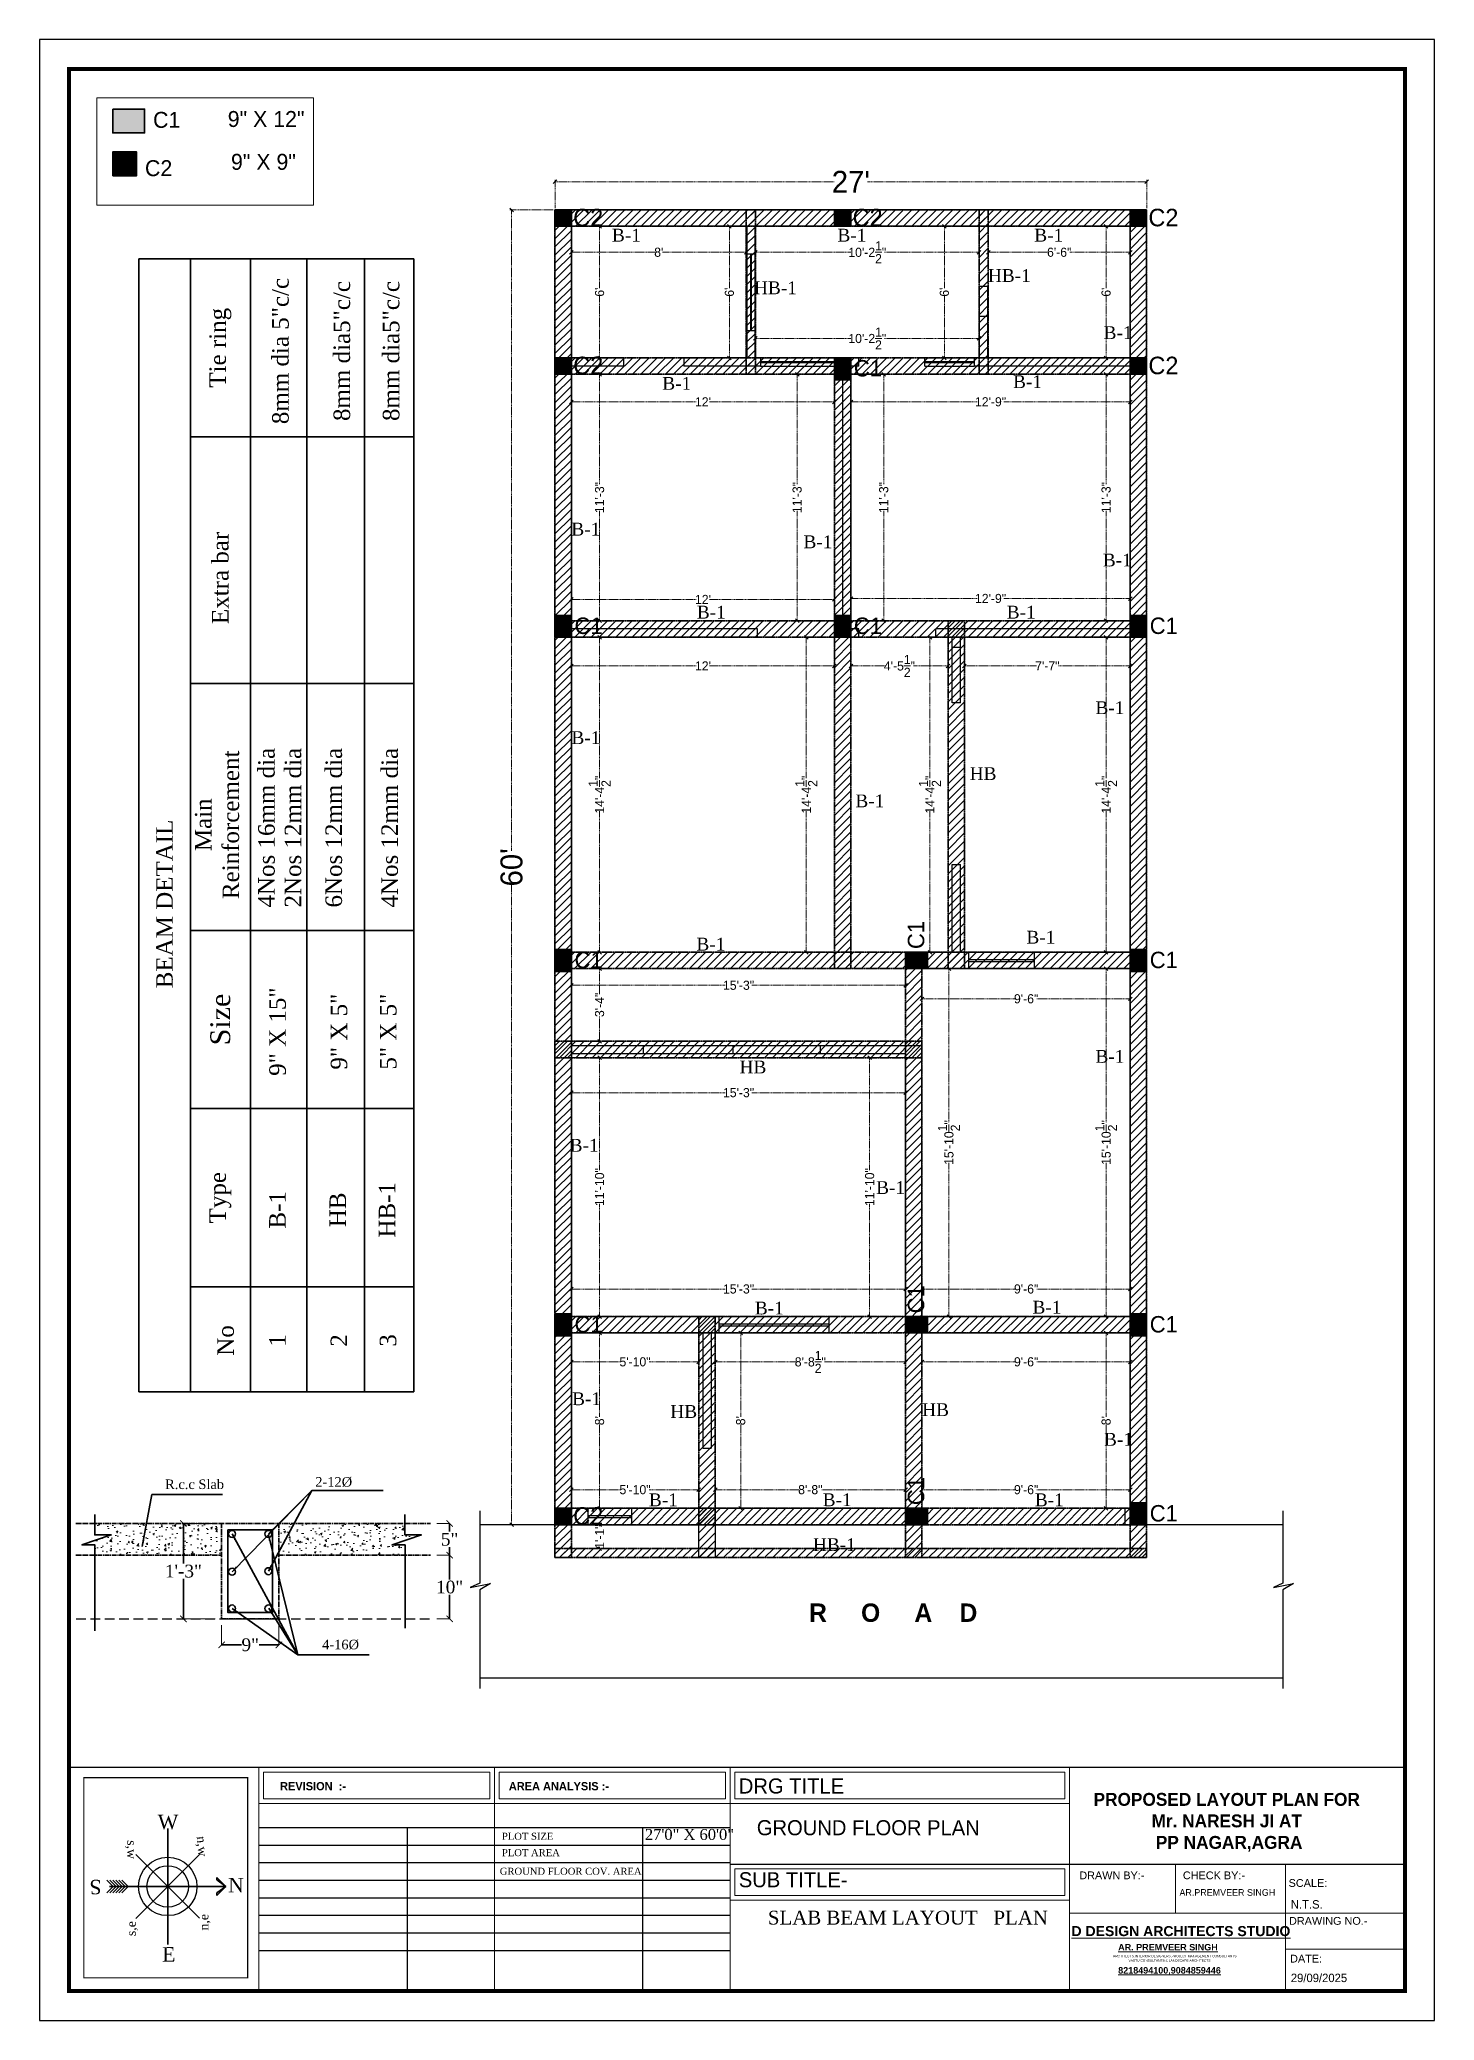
# Model space of a CAD drawing. Header units: millimetres. Extents: x -6808 to 215771, y -89660 to -16303.
# Drawn here: x 100832 to 101596, y -54457 to -53373 of the extents above; entities that cross this region are included whole.
import ezdxf

# ---------------------------------------------------------------- set-up
doc = ezdxf.new("R2010")
doc.units = ezdxf.units.MM
doc.header["$PDMODE"] = 35
for name, pattern in [('ACAD_ISO10W100', [18, 12, -3, 0, -3]), ('CENTER2', [1.125, 0.75, -0.125, 0.125, -0.125]), ('DASHED', [0.75, 0.5, -0.25])]:
    doc.linetypes.add(name, pattern=pattern)
doc.layers.get('0').update_dxf_attribs({"color": 8})
for name, color, linetype, lineweight in [('beam', 6, 'CENTER2', 30), ('col.center', 5, 'ACAD_ISO10W100', 15), ('column', 5, 'Continuous', 30), ('FORMAT LAAYER', 250, 'Continuous', 13), ('Projection', 190, 'DASHED', 25), ('STEEL', 1, 'Continuous', 30), ('wall', 7, 'Continuous', 35)]:
    doc.layers.add(name, color=color, linetype=linetype, lineweight=lineweight)
doc.layers.add('Beam Text', color=6, linetype='Continuous')
doc.layers.add('FORMAT', color=7, linetype='Continuous')
doc.layers.add('wall hatch', color=7, linetype='Continuous', lineweight=9, true_color=0x4a4a4a)
doc.styles.add('cdim', font='arial.ttf')
doc.styles.add('HYPERMARTBORA0$0$SANSSERIFBOLD', font='sasb____.pfb', dxfattribs={"height": 0.2})
doc.styles.add('SAJ', font='eurr____.ttf')
doc.styles.get("Standard").update_dxf_attribs({"font": 'times.ttf'})
doc.styles.add('working', font='swissl.ttf')
doc.dimstyles.new('DIM-120', dxfattribs={"dimtxt": 6, "dimasz": 3, "dimexe": 0, "dimexo": 6, "dimgap": 0, "dimtad": 0, "dimtih": 1, "dimtoh": 1, "dimzin": 0, "dimdsep": 46, "dimlunit": 4, "dimtxsty": 'Standard', "dimblk": 'ARCHTICK', "dimcen": 0, "dimclrd": 256, "dimclre": 256, "dimclrt": 256, "dimadec": 0, "dimazin": 0, "dimtfac": 1, "dimtofl": 0, "dimtmove": 1, "dimatfit": 0, "dimfxl": 1, "dimtolj": 1, "dimtzin": 0, "dimlwe": -1, "dimarcsym": 0})
doc.dimstyles.new('SAJ', dxfattribs={"dimtxt": 5, "dimasz": 2, "dimexe": 1, "dimexo": 1, "dimgap": 0.09375, "dimtad": 0, "dimdec": 1, "dimzin": 0, "dimdsep": 46, "dimlunit": 4, "dimtxsty": 'SAJ', "dimblk": 'OBLIQUE', "dimcen": 0.125, "dimdle": 0.375, "dimadec": 0, "dimazin": 0, "dimtfac": 1, "dimtdec": 1, "dimtofl": 0, "dimtmove": 0, "dimatfit": 3, "dimldrblk": 'OBLIQUE', "dimfxl": 1, "dimtolj": 1, "dimtzin": 0, "dimlwd": 5, "dimlwe": 5, "dimarcsym": 1})
pattern_1 = [(45, (2835.6205, -443.1885), (-2.24506403, 2.24506403), [])]
pattern_2 = [(45, (83481.934, -34885.1975), (-2.24506403, 2.24506403), [])]

msp = doc.modelspace()

# ---------------------------------------------------------------- texts
for s, height, rotation, p in [('W', 7.912, 0.070059, (100896.819, -54352.701)), ('s,w', 4.999, 270.070059, (100880.075, -54358.745)), ('n,w', 4.999, 275.294842, (100918.152, -54356.76)), ('S', 7.912, 180.070059, (100866.054, -54380.442)), ('s,e', 4.999, 90.070059, (100884.805, -54411.226)), ('n,e', 4.999, 90.070059, (100924.578, -54408.174)), ('E', 7.912, 0.070059, (100899.205, -54425.212))]:
    msp.add_text(s, height=height, rotation=rotation).set_placement(p)
at = {"style": 'SAJ'}
for s, insert, char_height, width, attachment_point in [('\\A1;{\\fCentury Gothic|b0|i0|c0|p34;C1}', (101278.088, -53548.203), 9, 293.6941, 1), ('\\A1;{\\fCentury Gothic|b0|i0|c0|p34;C1}', (101125.088, -53689.203), 9, 293.6941, 1), ('\\A1;{\\fCentury Gothic|b0|i0|c0|p34;C1}', (101278.088, -53689.203), 9, 293.6941, 1), ('\\A1;{\\fCentury Gothic|b0|i0|c0|p34;C1}', (101440.088, -53689.203), 9, 293.6941, 1), ('\\A1;{\\fCentury Gothic|b0|i0|c0|p34;C1}', (101125.088, -53872.203), 9, 293.6941, 1), ('\\A1;{\\fCentury Gothic|b0|i0|c0|p34;C1}', (101440.088, -53872.203), 9, 293.6941, 1), ('\\A1;{\\fCentury Gothic|b0|i0|c0|p34;C1}', (101125.088, -54071.703), 9, 293.6941, 1), ('\\A1;{\\fCentury Gothic|b0|i0|c0|p34;C1}', (101440.088, -54071.703), 9, 293.6941, 1), ('\\A1;{\\fCentury Gothic|b0|i0|c0|p34;C1}', (101440.088, -54175.203), 9, 293.6941, 1), ('\\A1;{\\fCentury Gothic|b1|i0|c0|p34;        R     O     A    D }', (101284.617, -54229.09), 10.08, 351.4658, 2)]:
    msp.add_mtext(s, dxfattribs=dict(at, insert=insert, char_height=char_height, width=width, attachment_point=attachment_point))
at = {"char_height": 9, "width": 293.6941, "attachment_point": 1, "rotation": 90, "style": 'SAJ'}
for insert in [(101307.59, -53870.74), (101307.59, -54070.24), (101307.59, -54175.24)]:
    msp.add_mtext('\\A1;{\\fCentury Gothic|b0|i0|c0|p34;C1}', dxfattribs=dict(at, insert=insert))
at = {"layer": 'Beam Text', "linetype": 'ByBlock', "lineweight": 30, "ltscale": 2, "attachment_point": 5}
for s, insert, char_height, width in [('B-1', (101153.487, -53479.848), 7, 109.25542), ('B-1', (101276.987, -53479.848), 7, 109.25542), ('B-1', (101384.771, -53479.848), 7, 109.25542), ('HB-1', (101235.098, -53508.652), 7, 109.25542), ('HB-1', (101363.213, -53501.932), 7, 109.25542), ('B-1', (101422.736, -53533.225), 7, 109.25542), ('B-1', (101181.052, -53560.993), 7, 109.25542), ('B-1', (101373.143, -53560.079), 7, 109.25542), ('B-1', (101131.233, -53640.806), 7, 109.25542), ('B-1', (101258.392, -53647.751), 7, 109.25542), ('B-1', (101422.329, -53657.745), 7, 109.25542), ('B-1', (101200.001, -53686.271), 7, 109.25542), ('B-1', (101369.689, -53686.271), 7, 109.25542), ('B-1', (101418.278, -53738.602), 7, 109.25542), ('B-1', (101131.329, -53754.993), 7, 109.25542), ('HB', (101348.804, -53774.679), 7, 109.25542), ('B-1', (101286.781, -53789.628), 7, 109.25542), ('B-1', (101380.466, -53864.27), 7, 109.25542), ('B-1', (101199.732, -53868.059), 7, 109.25542), ('B-1', (101418.278, -53929.535), 7, 109.25542), ('HB', (101222.783, -53935.329), 7, 109.25542), ('B-1', (101130.32, -53978.216), 7, 109.25542), ('B-1', (101298.172, -54001.368), 7, 109.25542), ('B-1', (101231.771, -54067.346), 7, 109.25542), ('B-1', (101383.816, -54066.883), 7, 109.25542), ('B-1', (101131.644, -54117.01), 7, 109.25542), ('HB', (101184.872, -54123.981), 7, 109.25542), ('HB', (101322.777, -54122.978), 7, 109.25542), ('B-1', (101422.946, -54139.228), 7, 109.25542), ('B-1', (101173.733, -54172.363), 7, 109.25542), ('B-1', (101268.897, -54172.324), 7, 109.25542), ('B-1', (101385.103, -54172.349), 7, 109.25542), ('HB-1', (101267.385, -54196.877), 7, 109.25542), (' SLAB BEAM LAYOUT   PLAN', (101306.23, -54401.186), 7.56877, 249.37363)]:
    msp.add_mtext(s, dxfattribs=dict(at, insert=insert, char_height=char_height, width=width))
at = {"layer": 'Beam Text', "linetype": 'ByBlock', "lineweight": 30, "ltscale": 2, "width": 97.34658, "attachment_point": 5, "rotation": 90}
for s, insert, char_height in [('{\\fTimes New Roman|b0|i0|c0|p18;8mm dia 5"c/c}', (100964.07, -53543.273), 9.05898), ('{\\fTimes New Roman|b0|i0|c0|p18;8mm dia5"c/c}', (100997.697, -53543.273), 9.05898), ('{\\fTimes New Roman|b0|i0|c0|p18;8mm dia5"c/c}', (101024.668, -53543.273), 9.05898), ('{\\fTimes New Roman|b0|i0|c0|p18;Tie ring}', (100931.123, -53541.477), 9.05898), ('Extra bar', (100931.123, -53667.497), 9.059), ('{\\fTimes New Roman|b0|i0|c0|p18;Main Reinforcement}', (100929.352, -53802.714), 9.05898), ('4Nos 16mm dia', (100956.406, -53804.291), 9.05898), ('2Nos 12mm dia', (100970.944, -53804.291), 9.05898), ('6Nos 12mm dia', (100993.256, -53804.291), 9.05898), ('4Nos 12mm dia', (101023.886, -53804.291), 9.05898), ('{\\fTimes New Roman|b0|i0|c0|p18;BEAM DETAIL}', (100900.542, -53846.038), 9.05898), ('{\\fTimes New Roman|b0|i0|c0|p18;9" X 15"}', (100962.498, -53915.977), 9.05898), ('9" X 5"', (100996.125, -53915.977), 9.059), ('5" X 5"', (101023.096, -53915.977), 9.059), ('{\\fTimes New Roman|b0|i0|c0|p18;Type}', (100931.123, -54006.889), 9.05898), ('{\\fTimes New Roman|b0|i0|c0|p18;B-1}', (100962.386, -54013.541), 9.05898), ('HB', (100995.423, -54013.541), 9.059), ('HB-1', (101022.394, -54013.541), 9.059), ('{\\fTimes New Roman|b0|i0|c0|p18;No}', (100934.056, -54085.069), 9.05898), ('{\\fTimes New Roman|b0|i0|c0|p18;1}', (100962.386, -54085.069), 9.05898), ('{\\fTimes New Roman|b0|i0|c0|p18;2}', (100996.013, -54085.069), 9.05898), ('{\\fTimes New Roman|b0|i0|c0|p18;3}', (101022.984, -54085.069), 9.05898)]:
    msp.add_mtext(s, dxfattribs=dict(at, insert=insert, char_height=char_height))
at = {"layer": 'Beam Text', "lineweight": 30, "ltscale": 5, "insert": (100931.123, -53909.325), "char_height": 10.87078, "width": 97.34658, "attachment_point": 5, "rotation": 90}
msp.add_mtext('{\\fTimes New Roman|b0|i0|c0|p18;Size}', dxfattribs=at)
at = {"layer": 'column', "linetype": 'ByBlock', "char_height": 8.73269, "attachment_point": 1, "style": 'SAJ'}
for s, insert, width in [('\\A1;{\\fCentury Gothic|b0|i0|c0|p34;C1}', (100894.261, -53412.314), 641.18496), ('\\A1;{\\fCentury Gothic|b0|i0|c0|p34;C2}', (100889.842, -53438.768), 427.45664)]:
    msp.add_mtext(s, dxfattribs=dict(at, insert=insert, width=width))
at = {"layer": 'column', "char_height": 8.73269, "width": 335.40053, "attachment_point": 5, "style": 'cdim'}
for s, insert in [('\\A1;{\\fCentury Gothic|b0|i0|c0|p34;9" X 12"}', (100956.173, -53416.27)), ('\\A1;{\\fCentury Gothic|b0|i0|c0|p34;9" X 9"}', (100954.696, -53439.723))]:
    msp.add_mtext(s, dxfattribs=dict(at, insert=insert))
at = {"layer": 'FORMAT', "lineweight": 13, "style": 'working'}
for s, height, p in [('DRAWN BY:-', 4.2576, (101401.493, -54380.107)), (' CHECK BY:-', 4.25764, (101456.576, -54380.107)), ('SCALE:', 4.2576, (101516.128, -54384.294)), ('DRAWING NO.-', 4.25764, (101516.353, -54405.031)), ('DATE:', 4.2576, (101516.953, -54425.713))]:
    msp.add_text(s, height=height, dxfattribs=at).set_placement(p)
at = {"layer": 'FORMAT', "style": 'cdim'}
for s, insert, char_height, width, attachment_point in [('\\A1;{\\fCentury Gothic|b1|i0|c0|p34;REVISION  :-}', (100963.81, -54326.885), 4.50194, 99.40447, 1), ('\\A1;{\\fCentury Gothic|b1|i0|c0|p34;AREA ANALYSIS :-}', (101089.099, -54326.885), 4.50194, 99.40447, 1), ('\\A1;{\\fDilleniaUPC|b1|i0|c0|p18;PROPOSED LAYOUT PLAN FOR \\PMr. NARESH JI AT \\P PP NAGAR,AGRA}', (101482.238, -54348.943), 7.06187, 177.40877, 5)]:
    msp.add_mtext(s, dxfattribs=dict(at, insert=insert, char_height=char_height, width=width, attachment_point=attachment_point))
at = {"layer": 'FORMAT', "ltscale": 2, "attachment_point": 1, "style": 'SAJ'}
for s, insert, char_height, width in [('\\A1;{\\fCentury Gothic|b0|i0|c0|p34;DRG TITLE}', (101215.043, -54324.904), 8.25836, 191.48142), ('\\A1;{\\fCentury Gothic|b0|i0|c0|p34;GROUND FLOOR PLAN}', (101224.888, -54347.754), 8.25836, 191.48142), ('\\A1;{\\fCentury Gothic|b0|i0|c0|p34;SUB TITLE-}', (101215.04, -54376.231), 8.25836, 191.48142), ('\\A1;{\\fShonar Bangla|b0|i0|c0|p34;AR.PREMVEER SINGH}', (101456.354, -54385.511), 3.65867, 186.55052), ('\\A1;{\\fShonar Bangla|b0|i0|c0|p34;N.T.S.}', (101517.34, -54391.548), 4.60846, 119.67589), ('\\A1;{\\fShonar Bangla|b0|i0|c0|p34;29/09/2025}', (101517.34, -54431.814), 4.60846, 119.67589)]:
    msp.add_mtext(s, dxfattribs=dict(at, insert=insert, char_height=char_height, width=width))
at = {"layer": 'FORMAT', "lineweight": 13, "attachment_point": 1, "style": 'working'}
for s, insert, char_height, width in [('\\A1;{\\fBook Antiqua|b0|i0|c0|p18;PLOT SIZE}', (101085.3, -54354.645), 3.84038, 99.40447), ('\\A1;{\\fBook Antiqua|b0|i0|c0|p18;27\'0" X 60\'0"}', (101163.591, -54352.568), 5.98638, 154.95147), ('\\A1;{\\fBook Antiqua|b0|i0|c0|p18;PLOT AREA}', (101085.3, -54363.629), 3.84038, 99.40447), ('\\A1;{\\fBook Antiqua|b0|i0|c0|p18;GROUND FLOOR COV. AREA}', (101084.138, -54373.802), 3.84038, 99.40447)]:
    msp.add_mtext(s, dxfattribs=dict(at, insert=insert, char_height=char_height, width=width))
at = {"layer": 'FORMAT LAAYER', "color": 0, "lineweight": 13}
for s, height, style, p in [('%%UD DESIGN ARCHITECTS STUDIO', 5.4966, 'HYPERMARTBORA0$0$SANSSERIFBOLD', (101397.224, -54411.237)), ('%%UAR. PREMVEER SINGH', 3.53004, 'HYPERMARTBORA0$0$SANSSERIFBOLD', (101422.797, -54419.08)), ('ARCHITECTS,INTERIOR DESIGNERS,PROJECT MANAGEMENT CONSULTANTS,', 1.28401, 'working', (101419.956, -54422.808)), ('VASTU CONSULTANTS & LANDSCAPE ARCHITECTS', 1.28401, 'working', (101428.451, -54425.26)), ('%%U8218494100,9084859446', 3.53004, 'HYPERMARTBORA0$0$SANSSERIFBOLD', (101422.797, -54431.752))]:
    msp.add_text(s, height=height, dxfattribs=dict(at, style=style)).set_placement(p)
at = {"layer": 'Projection', "color": 1}
msp.add_text('N', height=7.912, rotation=0.070059, dxfattribs=at).set_placement((100935.338, -54387.299))

# ---------------------------------------------------------------- blocks, each defined once
blk = doc.blocks.new('_Oblique')
at = {"color": 0, "linetype": 'ByBlock', "lineweight": -2}
blk.add_line((-0.5, -0.5), (0.5, 0.5), dxfattribs=at)
blk = doc.blocks.new('*D1902')
at = {"color": 0, "linetype": 'DASHED', "lineweight": 5, "transparency": 16777216}
for p, q in [((101113.4, -53466), (101089.6, -53466)), ((101090.6, -53465.6), (101090.6, -53816.9)), ((101090.6, -54186.3), (101090.6, -53835)), ((101113.4, -54186), (101089.6, -54186))]:
    blk.add_line(p, q, dxfattribs=at)
at = {"layer": 'Defpoints', "color": 0, "transparency": 16777216}
for p in [(101090.6, -53466), (101114.4, -53466), (101114.4, -54186)]:
    blk.add_point(p, dxfattribs=at)
at = {"color": 0, "lineweight": 5, "transparency": 16777216, "xscale": 2, "yscale": 2, "zscale": 2}
for p, rotation in [((101090.6, -53466), 90), ((101090.6, -54186), 270)]:
    blk.add_blockref('_Oblique', p, dxfattribs=dict(at, rotation=rotation))
at = {"color": 0, "transparency": 16777216, "insert": (101090.6, -53826), "char_height": 12, "attachment_point": 5, "rotation": 90, "style": 'SAJ'}
blk.add_mtext("\\A1;60'", dxfattribs=at)
blk = doc.blocks.new('A$C32B276F4')
at = {"layer": 'column'}
blk.add_hatch(color=256, dxfattribs=at).paths.add_polyline_path([(9, 0), (9, 9), (0, 9), (0, 0)])
for p, q in [((0, 0), (0, 9)), ((0, 9), (9, 9)), ((9, 0), (0, 0)), ((9, 9), (9, 0))]:
    blk.add_line(p, q, dxfattribs=at)
at = {"layer": 'col.center', "linetype": 'ByBlock', "insert": (10, 9.6), "char_height": 9.6, "width": 293.694, "attachment_point": 1, "style": 'SAJ'}
blk.add_mtext('\\A1;{\\fCentury Gothic|b0|i0|c0|p34;C2}', dxfattribs=at)
blk = doc.blocks.new('c1')
at = {"layer": 'column'}
blk.add_hatch(color=256, dxfattribs=at).paths.add_polyline_path([(58376.5, -43564.4), (58385.5, -43564.4), (58385.5, -43552.4), (58376.5, -43552.4)])
for p, q in [((58376.5, -43552.4), (58376.5, -43564.4)), ((58376.5, -43552.4), (58385.5, -43552.4)), ((58385.5, -43564.4), (58385.5, -43552.4)), ((58376.5, -43564.4), (58385.5, -43564.4))]:
    blk.add_line(p, q, dxfattribs=at)
blk = doc.blocks.new('*D1861')
at = {"layer": 'Beam Text', "color": 0, "linetype": 'DASHED', "lineweight": 5, "transparency": 16777216}
for p, q in [((101123.4, -53476), (101123.4, -53490.2)), ((101219.1, -53476), (101219.1, -53490.2)), ((101123, -53489.2), (101169.2, -53489.2)), ((101219.5, -53489.2), (101173.3, -53489.2))]:
    blk.add_line(p, q, dxfattribs=at)
at = {"layer": 'Defpoints', "color": 0, "linetype": 'Continuous', "transparency": 16777216}
for p in [(101123.4, -53475), (101219.1, -53475), (101219.1, -53489.2)]:
    blk.add_point(p, dxfattribs=at)
at = {"layer": 'Beam Text', "color": 0, "linetype": 'Continuous', "lineweight": 5, "transparency": 16777216, "xscale": 2, "yscale": 2, "zscale": 2, "rotation": 180}
blk.add_blockref('_Oblique', (101123.4, -53489.2), dxfattribs=at)
at = {"layer": 'Beam Text', "color": 0, "linetype": 'Continuous', "lineweight": 5, "transparency": 16777216, "xscale": 2, "yscale": 2, "zscale": 2}
blk.add_blockref('_Oblique', (101219.1, -53489.2), dxfattribs=at)
at = {"layer": 'Beam Text', "color": 0, "linetype": 'Continuous', "lineweight": 18, "transparency": 16777216, "insert": (101171.2, -53489.2), "char_height": 5, "attachment_point": 5, "style": 'SAJ'}
blk.add_mtext("\\A1;8'", dxfattribs=at)
blk = doc.blocks.new('*D1862')
at = {"layer": 'Beam Text', "color": 0, "linetype": 'DASHED', "lineweight": 5, "transparency": 16777216}
for p, q in [((101124.4, -53475), (101139.8, -53475)), ((101138.8, -53474.6), (101138.8, -53508.9)), ((101138.8, -53547.3), (101138.8, -53513)), ((101124.4, -53547), (101139.8, -53547))]:
    blk.add_line(p, q, dxfattribs=at)
at = {"layer": 'Defpoints', "color": 0, "linetype": 'Continuous', "transparency": 16777216}
for p in [(101123.4, -53475), (101123.4, -53547), (101138.8, -53547)]:
    blk.add_point(p, dxfattribs=at)
at = {"layer": 'Beam Text', "color": 0, "linetype": 'Continuous', "lineweight": 5, "transparency": 16777216, "xscale": 2, "yscale": 2, "zscale": 2}
for p, rotation in [((101138.8, -53475), 90), ((101138.8, -53547), 270)]:
    blk.add_blockref('_Oblique', p, dxfattribs=dict(at, rotation=rotation))
at = {"layer": 'Beam Text', "color": 0, "linetype": 'Continuous', "lineweight": 18, "transparency": 16777216, "insert": (101138.8, -53511), "char_height": 5, "attachment_point": 5, "rotation": 90, "style": 'SAJ'}
blk.add_mtext("\\A1;6'", dxfattribs=at)
blk = doc.blocks.new('*D1863')
at = {"layer": 'Beam Text', "color": 0, "linetype": 'DASHED', "lineweight": 5, "transparency": 16777216}
for p, q in [((101224.1, -53476), (101224.1, -53490.2)), ((101346.6, -53476), (101346.6, -53490.2)), ((101223.7, -53489.2), (101276.3, -53489.2)), ((101347, -53489.2), (101294.5, -53489.2))]:
    blk.add_line(p, q, dxfattribs=at)
at = {"layer": 'Defpoints', "color": 0, "linetype": 'Continuous', "transparency": 16777216}
for p in [(101224.1, -53475), (101346.6, -53475), (101346.6, -53489.2)]:
    blk.add_point(p, dxfattribs=at)
at = {"layer": 'Beam Text', "color": 0, "linetype": 'Continuous', "lineweight": 5, "transparency": 16777216, "xscale": 2, "yscale": 2, "zscale": 2, "rotation": 180}
blk.add_blockref('_Oblique', (101224.1, -53489.2), dxfattribs=at)
at = {"layer": 'Beam Text', "color": 0, "linetype": 'Continuous', "lineweight": 5, "transparency": 16777216, "xscale": 2, "yscale": 2, "zscale": 2}
blk.add_blockref('_Oblique', (101346.6, -53489.2), dxfattribs=at)
at = {"layer": 'Beam Text', "color": 0, "linetype": 'Continuous', "lineweight": 18, "transparency": 16777216, "insert": (101285.4, -53489.2), "char_height": 5, "attachment_point": 5, "style": 'SAJ'}
blk.add_mtext('\\A1;10\'-2{\\H1x;\\S1/2;}"', dxfattribs=at)
blk = doc.blocks.new('*D1864')
at = {"layer": 'Beam Text', "color": 0, "linetype": 'DASHED', "lineweight": 5, "transparency": 16777216}
for p, q in [((101343.6, -53475), (101326.6, -53475)), ((101327.6, -53474.6), (101327.6, -53508.9)), ((101327.6, -53547.3), (101327.6, -53513)), ((101343.6, -53547), (101326.6, -53547))]:
    blk.add_line(p, q, dxfattribs=at)
at = {"layer": 'Defpoints', "color": 0, "linetype": 'Continuous', "transparency": 16777216}
for p in [(101344.6, -53475), (101327.6, -53547), (101344.6, -53547)]:
    blk.add_point(p, dxfattribs=at)
at = {"layer": 'Beam Text', "color": 0, "linetype": 'Continuous', "lineweight": 5, "transparency": 16777216, "xscale": 2, "yscale": 2, "zscale": 2}
for p, rotation in [((101327.6, -53475), 90), ((101327.6, -53547), 270)]:
    blk.add_blockref('_Oblique', p, dxfattribs=dict(at, rotation=rotation))
at = {"layer": 'Beam Text', "color": 0, "linetype": 'Continuous', "lineweight": 18, "transparency": 16777216, "insert": (101327.6, -53511), "char_height": 5, "attachment_point": 5, "rotation": 90, "style": 'SAJ'}
blk.add_mtext("\\A1;6'", dxfattribs=at)
blk = doc.blocks.new('*D1865')
at = {"layer": 'Beam Text', "color": 0, "linetype": 'DASHED', "lineweight": 5, "transparency": 16777216}
for p, q in [((101351.6, -53476), (101351.6, -53490.2)), ((101429.4, -53476), (101429.4, -53490.2)), ((101351.2, -53489.2), (101384.5, -53489.2)), ((101429.7, -53489.2), (101396.4, -53489.2))]:
    blk.add_line(p, q, dxfattribs=at)
at = {"layer": 'Defpoints', "color": 0, "linetype": 'Continuous', "transparency": 16777216}
for p in [(101351.6, -53475), (101429.4, -53475), (101429.4, -53489.2)]:
    blk.add_point(p, dxfattribs=at)
at = {"layer": 'Beam Text', "color": 0, "linetype": 'Continuous', "lineweight": 5, "transparency": 16777216, "xscale": 2, "yscale": 2, "zscale": 2, "rotation": 180}
blk.add_blockref('_Oblique', (101351.6, -53489.2), dxfattribs=at)
at = {"layer": 'Beam Text', "color": 0, "linetype": 'Continuous', "lineweight": 5, "transparency": 16777216, "xscale": 2, "yscale": 2, "zscale": 2}
blk.add_blockref('_Oblique', (101429.4, -53489.2), dxfattribs=at)
at = {"layer": 'Beam Text', "color": 0, "linetype": 'Continuous', "lineweight": 18, "transparency": 16777216, "insert": (101390.5, -53489.2), "char_height": 5, "attachment_point": 5, "style": 'SAJ'}
blk.add_mtext('\\A1;6\'-6"', dxfattribs=at)
blk = doc.blocks.new('*D1866')
at = {"layer": 'Beam Text', "color": 0, "linetype": 'DASHED', "lineweight": 5, "transparency": 16777216}
for p, q in [((101428.4, -53475), (101415.2, -53475)), ((101416.2, -53474.6), (101416.2, -53508.9)), ((101416.2, -53547.3), (101416.2, -53513)), ((101428.4, -53547), (101415.2, -53547))]:
    blk.add_line(p, q, dxfattribs=at)
at = {"layer": 'Defpoints', "color": 0, "linetype": 'Continuous', "transparency": 16777216}
for p in [(101429.4, -53475), (101416.2, -53547), (101429.4, -53547)]:
    blk.add_point(p, dxfattribs=at)
at = {"layer": 'Beam Text', "color": 0, "linetype": 'Continuous', "lineweight": 5, "transparency": 16777216, "xscale": 2, "yscale": 2, "zscale": 2}
for p, rotation in [((101416.2, -53475), 90), ((101416.2, -53547), 270)]:
    blk.add_blockref('_Oblique', p, dxfattribs=dict(at, rotation=rotation))
at = {"layer": 'Beam Text', "color": 0, "linetype": 'Continuous', "lineweight": 18, "transparency": 16777216, "insert": (101416.2, -53511), "char_height": 5, "attachment_point": 5, "rotation": 90, "style": 'SAJ'}
blk.add_mtext("\\A1;6'", dxfattribs=at)
blk = doc.blocks.new('*D1867')
at = {"layer": 'Beam Text', "color": 0, "linetype": 'DASHED', "lineweight": 5, "transparency": 16777216}
for p, q in [((101428.4, -53556), (101415.2, -53556)), ((101416.2, -53555.6), (101416.2, -53616.2)), ((101416.2, -53691.3), (101416.2, -53630.8)), ((101428.4, -53691), (101415.2, -53691))]:
    blk.add_line(p, q, dxfattribs=at)
at = {"layer": 'Defpoints', "color": 0, "linetype": 'Continuous', "transparency": 16777216}
for p in [(101429.4, -53556), (101416.2, -53691), (101429.4, -53691)]:
    blk.add_point(p, dxfattribs=at)
at = {"layer": 'Beam Text', "color": 0, "linetype": 'Continuous', "lineweight": 5, "transparency": 16777216, "xscale": 2, "yscale": 2, "zscale": 2}
for p, rotation in [((101416.2, -53556), 90), ((101416.2, -53691), 270)]:
    blk.add_blockref('_Oblique', p, dxfattribs=dict(at, rotation=rotation))
at = {"layer": 'Beam Text', "color": 0, "linetype": 'Continuous', "lineweight": 18, "transparency": 16777216, "insert": (101416.2, -53623.5), "char_height": 5, "attachment_point": 5, "rotation": 90, "style": 'SAJ'}
blk.add_mtext('\\A1;11\'-3"', dxfattribs=at)
blk = doc.blocks.new('*D1868')
at = {"layer": 'Beam Text', "color": 0, "linetype": 'DASHED', "lineweight": 5, "transparency": 16777216}
for p, q in [((101428.4, -53700), (101415.2, -53700)), ((101416.2, -53699.6), (101416.2, -53777.1)), ((101416.2, -53872.8), (101416.2, -53795.3)), ((101428.4, -53872.5), (101415.2, -53872.5))]:
    blk.add_line(p, q, dxfattribs=at)
at = {"layer": 'Defpoints', "color": 0, "linetype": 'Continuous', "transparency": 16777216}
for p in [(101429.4, -53700), (101416.2, -53872.5), (101429.4, -53872.5)]:
    blk.add_point(p, dxfattribs=at)
at = {"layer": 'Beam Text', "color": 0, "linetype": 'Continuous', "lineweight": 5, "transparency": 16777216, "xscale": 2, "yscale": 2, "zscale": 2}
for p, rotation in [((101416.2, -53700), 90), ((101416.2, -53872.5), 270)]:
    blk.add_blockref('_Oblique', p, dxfattribs=dict(at, rotation=rotation))
at = {"layer": 'Beam Text', "color": 0, "linetype": 'Continuous', "lineweight": 18, "transparency": 16777216, "insert": (101416.2, -53786.2), "char_height": 5, "attachment_point": 5, "rotation": 90, "style": 'SAJ'}
blk.add_mtext('\\A1;14\'-4{\\H1x;\\S1/2;}"', dxfattribs=at)
blk = doc.blocks.new('*D1869')
at = {"layer": 'Beam Text', "color": 0, "linetype": 'DASHED', "lineweight": 5, "transparency": 16777216}
for p, q in [((101428.4, -53881.5), (101415.2, -53881.5)), ((101416.2, -53881.1), (101416.2, -53965.9)), ((101416.2, -54072.3), (101416.2, -53987.6)), ((101428.4, -54072), (101415.2, -54072))]:
    blk.add_line(p, q, dxfattribs=at)
at = {"layer": 'Defpoints', "color": 0, "linetype": 'Continuous', "transparency": 16777216}
for p in [(101429.4, -53881.5), (101416.2, -54072), (101429.4, -54072)]:
    blk.add_point(p, dxfattribs=at)
at = {"layer": 'Beam Text', "color": 0, "linetype": 'Continuous', "lineweight": 5, "transparency": 16777216, "xscale": 2, "yscale": 2, "zscale": 2}
for p, rotation in [((101416.2, -53881.5), 90), ((101416.2, -54072), 270)]:
    blk.add_blockref('_Oblique', p, dxfattribs=dict(at, rotation=rotation))
at = {"layer": 'Beam Text', "color": 0, "linetype": 'Continuous', "lineweight": 18, "transparency": 16777216, "insert": (101416.2, -53976.7), "char_height": 5, "attachment_point": 5, "rotation": 90, "style": 'SAJ'}
blk.add_mtext('\\A1;15\'-10{\\H1x;\\S1/2;}"', dxfattribs=at)
blk = doc.blocks.new('*D1870')
at = {"layer": 'Beam Text', "color": 0, "linetype": 'DASHED', "lineweight": 5, "transparency": 16777216}
for p, q in [((101416.2, -54080.6), (101416.2, -54126.9)), ((101428.4, -54081), (101415.2, -54081)), ((101416.2, -54177.3), (101416.2, -54131)), ((101428.4, -54177), (101415.2, -54177))]:
    blk.add_line(p, q, dxfattribs=at)
at = {"layer": 'Defpoints', "color": 0, "linetype": 'Continuous', "transparency": 16777216}
for p in [(101429.4, -54081), (101416.2, -54177), (101429.4, -54177)]:
    blk.add_point(p, dxfattribs=at)
at = {"layer": 'Beam Text', "color": 0, "linetype": 'Continuous', "lineweight": 5, "transparency": 16777216, "xscale": 2, "yscale": 2, "zscale": 2}
for p, rotation in [((101416.2, -54081), 90), ((101416.2, -54177), 270)]:
    blk.add_blockref('_Oblique', p, dxfattribs=dict(at, rotation=rotation))
at = {"layer": 'Beam Text', "color": 0, "linetype": 'Continuous', "lineweight": 18, "transparency": 16777216, "insert": (101416.2, -54129), "char_height": 5, "attachment_point": 5, "rotation": 90, "style": 'SAJ'}
blk.add_mtext("\\A1;8'", dxfattribs=at)
blk = doc.blocks.new('*D1871')
at = {"layer": 'Beam Text', "color": 0, "linetype": 'DASHED', "lineweight": 5, "transparency": 16777216}
for p, q in [((101124.4, -53556), (101139.8, -53556)), ((101138.8, -53555.6), (101138.8, -53616.2)), ((101138.8, -53691.3), (101138.8, -53630.8)), ((101124.4, -53691), (101139.8, -53691))]:
    blk.add_line(p, q, dxfattribs=at)
at = {"layer": 'Defpoints', "color": 0, "linetype": 'Continuous', "transparency": 16777216}
for p in [(101123.4, -53556), (101123.4, -53691), (101138.8, -53691)]:
    blk.add_point(p, dxfattribs=at)
at = {"layer": 'Beam Text', "color": 0, "linetype": 'Continuous', "lineweight": 5, "transparency": 16777216, "xscale": 2, "yscale": 2, "zscale": 2}
for p, rotation in [((101138.8, -53556), 90), ((101138.8, -53691), 270)]:
    blk.add_blockref('_Oblique', p, dxfattribs=dict(at, rotation=rotation))
at = {"layer": 'Beam Text', "color": 0, "linetype": 'Continuous', "lineweight": 18, "transparency": 16777216, "insert": (101138.8, -53623.5), "char_height": 5, "attachment_point": 5, "rotation": 90, "style": 'SAJ'}
blk.add_mtext('\\A1;11\'-3"', dxfattribs=at)
blk = doc.blocks.new('*D1872')
at = {"layer": 'Beam Text', "color": 0, "linetype": 'DASHED', "lineweight": 5, "transparency": 16777216}
for p, q in [((101124.4, -53700), (101139.8, -53700)), ((101138.8, -53699.6), (101138.8, -53777.1)), ((101138.8, -53872.8), (101138.8, -53795.3)), ((101124.4, -53872.5), (101139.8, -53872.5))]:
    blk.add_line(p, q, dxfattribs=at)
at = {"layer": 'Defpoints', "color": 0, "linetype": 'Continuous', "transparency": 16777216}
for p in [(101123.4, -53700), (101123.4, -53872.5), (101138.8, -53872.5)]:
    blk.add_point(p, dxfattribs=at)
at = {"layer": 'Beam Text', "color": 0, "linetype": 'Continuous', "lineweight": 5, "transparency": 16777216, "xscale": 2, "yscale": 2, "zscale": 2}
for p, rotation in [((101138.8, -53700), 90), ((101138.8, -53872.5), 270)]:
    blk.add_blockref('_Oblique', p, dxfattribs=dict(at, rotation=rotation))
at = {"layer": 'Beam Text', "color": 0, "linetype": 'Continuous', "lineweight": 18, "transparency": 16777216, "insert": (101138.8, -53786.2), "char_height": 5, "attachment_point": 5, "rotation": 90, "style": 'SAJ'}
blk.add_mtext('\\A1;14\'-4{\\H1x;\\S1/2;}"', dxfattribs=at)
blk = doc.blocks.new('*D1873')
at = {"layer": 'Beam Text', "color": 0, "linetype": 'DASHED', "lineweight": 5, "transparency": 16777216}
for p, q in [((101124.4, -53930.2), (101139.8, -53930.2)), ((101138.8, -53929.8), (101138.8, -53992)), ((101138.8, -54072.3), (101138.8, -54010.1)), ((101124.4, -54072), (101139.8, -54072))]:
    blk.add_line(p, q, dxfattribs=at)
at = {"layer": 'Defpoints', "color": 0, "linetype": 'Continuous', "transparency": 16777216}
for p in [(101123.4, -53930.2), (101123.4, -54072), (101138.8, -54072)]:
    blk.add_point(p, dxfattribs=at)
at = {"layer": 'Beam Text', "color": 0, "linetype": 'Continuous', "lineweight": 5, "transparency": 16777216, "xscale": 2, "yscale": 2, "zscale": 2}
for p, rotation in [((101138.8, -53930.2), 90), ((101138.8, -54072), 270)]:
    blk.add_blockref('_Oblique', p, dxfattribs=dict(at, rotation=rotation))
at = {"layer": 'Beam Text', "color": 0, "linetype": 'Continuous', "lineweight": 18, "transparency": 16777216, "insert": (101138.8, -54001.1), "char_height": 5, "attachment_point": 5, "rotation": 90, "style": 'SAJ'}
blk.add_mtext('\\A1;11\'-10"', dxfattribs=at)
blk = doc.blocks.new('*D1874')
at = {"layer": 'Beam Text', "color": 0, "linetype": 'DASHED', "lineweight": 5, "transparency": 16777216}
for p, q in [((101138.8, -54080.6), (101138.8, -54126.9)), ((101124.4, -54081), (101139.8, -54081)), ((101138.8, -54177.3), (101138.8, -54131)), ((101124.4, -54177), (101139.8, -54177))]:
    blk.add_line(p, q, dxfattribs=at)
at = {"layer": 'Defpoints', "color": 0, "linetype": 'Continuous', "transparency": 16777216}
for p in [(101123.4, -54081), (101123.4, -54177), (101138.8, -54177)]:
    blk.add_point(p, dxfattribs=at)
at = {"layer": 'Beam Text', "color": 0, "linetype": 'Continuous', "lineweight": 5, "transparency": 16777216, "xscale": 2, "yscale": 2, "zscale": 2}
for p, rotation in [((101138.8, -54081), 90), ((101138.8, -54177), 270)]:
    blk.add_blockref('_Oblique', p, dxfattribs=dict(at, rotation=rotation))
at = {"layer": 'Beam Text', "color": 0, "linetype": 'Continuous', "lineweight": 18, "transparency": 16777216, "insert": (101138.8, -54129), "char_height": 5, "attachment_point": 5, "rotation": 90, "style": 'SAJ'}
blk.add_mtext("\\A1;8'", dxfattribs=at)
blk = doc.blocks.new('*D1875')
at = {"layer": 'Beam Text', "color": 0, "linetype": 'DASHED', "lineweight": 5, "transparency": 16777216}
for p, q in [((101123, -54166.8), (101150.5, -54166.8)), ((101123.4, -54176), (101123.4, -54165.8)), ((101193.5, -54166.8), (101166, -54166.8)), ((101193.1, -54176), (101193.1, -54165.8))]:
    blk.add_line(p, q, dxfattribs=at)
at = {"layer": 'Defpoints', "color": 0, "linetype": 'Continuous', "transparency": 16777216}
for p in [(101193.1, -54166.8), (101123.4, -54177), (101193.1, -54177)]:
    blk.add_point(p, dxfattribs=at)
at = {"layer": 'Beam Text', "color": 0, "linetype": 'Continuous', "lineweight": 5, "transparency": 16777216, "xscale": 2, "yscale": 2, "zscale": 2, "rotation": 180}
blk.add_blockref('_Oblique', (101123.4, -54166.8), dxfattribs=at)
at = {"layer": 'Beam Text', "color": 0, "linetype": 'Continuous', "lineweight": 5, "transparency": 16777216, "xscale": 2, "yscale": 2, "zscale": 2}
blk.add_blockref('_Oblique', (101193.1, -54166.8), dxfattribs=at)
at = {"layer": 'Beam Text', "color": 0, "linetype": 'Continuous', "lineweight": 18, "transparency": 16777216, "insert": (101158.2, -54166.8), "char_height": 5, "attachment_point": 5, "style": 'SAJ'}
blk.add_mtext('\\A1;5\'-10"', dxfattribs=at)
blk = doc.blocks.new('*D1876')
at = {"layer": 'Beam Text', "color": 0, "linetype": 'DASHED', "lineweight": 5, "transparency": 16777216}
for p, q in [((101315.4, -54082), (101315.4, -54097.8)), ((101429.4, -54082), (101429.4, -54097.8)), ((101315, -54096.8), (101366.4, -54096.8)), ((101429.7, -54096.8), (101378.3, -54096.8))]:
    blk.add_line(p, q, dxfattribs=at)
at = {"layer": 'Defpoints', "color": 0, "linetype": 'Continuous', "transparency": 16777216}
for p in [(101315.4, -54081), (101429.4, -54081), (101429.4, -54096.8)]:
    blk.add_point(p, dxfattribs=at)
at = {"layer": 'Beam Text', "color": 0, "linetype": 'Continuous', "lineweight": 5, "transparency": 16777216, "xscale": 2, "yscale": 2, "zscale": 2, "rotation": 180}
blk.add_blockref('_Oblique', (101315.4, -54096.8), dxfattribs=at)
at = {"layer": 'Beam Text', "color": 0, "linetype": 'Continuous', "lineweight": 5, "transparency": 16777216, "xscale": 2, "yscale": 2, "zscale": 2}
blk.add_blockref('_Oblique', (101429.4, -54096.8), dxfattribs=at)
at = {"layer": 'Beam Text', "color": 0, "linetype": 'Continuous', "lineweight": 18, "transparency": 16777216, "insert": (101372.4, -54096.8), "char_height": 5, "attachment_point": 5, "style": 'SAJ'}
blk.add_mtext('\\A1;9\'-6"', dxfattribs=at)
blk = doc.blocks.new('*D1877')
at = {"layer": 'Beam Text', "color": 0, "linetype": 'DASHED', "lineweight": 5, "transparency": 16777216}
for p, q in [((101315.4, -53882.5), (101315.4, -53899)), ((101429.4, -53882.5), (101429.4, -53899)), ((101315, -53898), (101366.4, -53898)), ((101429.7, -53898), (101378.3, -53898))]:
    blk.add_line(p, q, dxfattribs=at)
at = {"layer": 'Defpoints', "color": 0, "linetype": 'Continuous', "transparency": 16777216}
for p in [(101315.4, -53881.5), (101429.4, -53881.5), (101429.4, -53898)]:
    blk.add_point(p, dxfattribs=at)
at = {"layer": 'Beam Text', "color": 0, "linetype": 'Continuous', "lineweight": 5, "transparency": 16777216, "xscale": 2, "yscale": 2, "zscale": 2, "rotation": 180}
blk.add_blockref('_Oblique', (101315.4, -53898), dxfattribs=at)
at = {"layer": 'Beam Text', "color": 0, "linetype": 'Continuous', "lineweight": 5, "transparency": 16777216, "xscale": 2, "yscale": 2, "zscale": 2}
blk.add_blockref('_Oblique', (101429.4, -53898), dxfattribs=at)
at = {"layer": 'Beam Text', "color": 0, "linetype": 'Continuous', "lineweight": 18, "transparency": 16777216, "insert": (101372.4, -53898), "char_height": 5, "attachment_point": 5, "style": 'SAJ'}
blk.add_mtext('\\A1;9\'-6"', dxfattribs=at)
blk = doc.blocks.new('*D1878')
at = {"layer": 'Beam Text', "color": 0, "linetype": 'DASHED', "lineweight": 5, "transparency": 16777216}
for p, q in [((101123.4, -53931.2), (101123.4, -53950.4)), ((101306.4, -53931.2), (101306.4, -53950.4)), ((101123, -53949.4), (101207.6, -53949.4)), ((101306.7, -53949.4), (101222.1, -53949.4))]:
    blk.add_line(p, q, dxfattribs=at)
at = {"layer": 'Defpoints', "color": 0, "linetype": 'Continuous', "transparency": 16777216}
for p in [(101123.4, -53930.2), (101306.4, -53930.2), (101306.4, -53949.4)]:
    blk.add_point(p, dxfattribs=at)
at = {"layer": 'Beam Text', "color": 0, "linetype": 'Continuous', "lineweight": 5, "transparency": 16777216, "xscale": 2, "yscale": 2, "zscale": 2, "rotation": 180}
blk.add_blockref('_Oblique', (101123.4, -53949.4), dxfattribs=at)
at = {"layer": 'Beam Text', "color": 0, "linetype": 'Continuous', "lineweight": 5, "transparency": 16777216, "xscale": 2, "yscale": 2, "zscale": 2}
blk.add_blockref('_Oblique', (101306.4, -53949.4), dxfattribs=at)
at = {"layer": 'Beam Text', "color": 0, "linetype": 'Continuous', "lineweight": 18, "transparency": 16777216, "insert": (101214.9, -53949.4), "char_height": 5, "attachment_point": 5, "style": 'SAJ'}
blk.add_mtext('\\A1;15\'-3"', dxfattribs=at)
blk = doc.blocks.new('*D1879')
at = {"layer": 'Beam Text', "color": 0, "linetype": 'DASHED', "lineweight": 5, "transparency": 16777216}
for p, q in [((101305.4, -53930.2), (101285.7, -53930.2)), ((101286.7, -53929.8), (101286.7, -53992)), ((101286.7, -54072.3), (101286.7, -54010.1)), ((101305.4, -54072), (101285.7, -54072))]:
    blk.add_line(p, q, dxfattribs=at)
at = {"layer": 'Defpoints', "color": 0, "linetype": 'Continuous', "transparency": 16777216}
for p in [(101306.4, -53930.2), (101286.7, -54072), (101306.4, -54072)]:
    blk.add_point(p, dxfattribs=at)
at = {"layer": 'Beam Text', "color": 0, "linetype": 'Continuous', "lineweight": 5, "transparency": 16777216, "xscale": 2, "yscale": 2, "zscale": 2}
for p, rotation in [((101286.7, -53930.2), 90), ((101286.7, -54072), 270)]:
    blk.add_blockref('_Oblique', p, dxfattribs=dict(at, rotation=rotation))
at = {"layer": 'Beam Text', "color": 0, "linetype": 'Continuous', "lineweight": 18, "transparency": 16777216, "insert": (101286.7, -54001.1), "char_height": 5, "attachment_point": 5, "rotation": 90, "style": 'SAJ'}
blk.add_mtext('\\A1;11\'-10"', dxfattribs=at)
blk = doc.blocks.new('*D1880')
at = {"layer": 'Beam Text', "color": 0, "linetype": 'DASHED', "lineweight": 5, "transparency": 16777216}
for p, q in [((101316.4, -53881.5), (101331.1, -53881.5)), ((101330.1, -53881.1), (101330.1, -53965.9)), ((101330.1, -54072.3), (101330.1, -53987.6)), ((101316.4, -54072), (101331.1, -54072))]:
    blk.add_line(p, q, dxfattribs=at)
at = {"layer": 'Defpoints', "color": 0, "linetype": 'Continuous', "transparency": 16777216}
for p in [(101315.4, -53881.5), (101315.4, -54072), (101330.1, -54072)]:
    blk.add_point(p, dxfattribs=at)
at = {"layer": 'Beam Text', "color": 0, "linetype": 'Continuous', "lineweight": 5, "transparency": 16777216, "xscale": 2, "yscale": 2, "zscale": 2}
for p, rotation in [((101330.1, -53881.5), 90), ((101330.1, -54072), 270)]:
    blk.add_blockref('_Oblique', p, dxfattribs=dict(at, rotation=rotation))
at = {"layer": 'Beam Text', "color": 0, "linetype": 'Continuous', "lineweight": 18, "transparency": 16777216, "insert": (101330.1, -53976.7), "char_height": 5, "attachment_point": 5, "rotation": 90, "style": 'SAJ'}
blk.add_mtext('\\A1;15\'-10{\\H1x;\\S1/2;}"', dxfattribs=at)
blk = doc.blocks.new('*D1881')
at = {"layer": 'Beam Text', "color": 0, "linetype": 'DASHED', "lineweight": 5, "transparency": 16777216}
for p, q in [((101123.4, -53557), (101123.4, -53572.1)), ((101267.4, -53557), (101267.4, -53572.1)), ((101123, -53571.1), (101192, -53571.1)), ((101267.7, -53571.1), (101198.7, -53571.1))]:
    blk.add_line(p, q, dxfattribs=at)
at = {"layer": 'Defpoints', "color": 0, "linetype": 'Continuous', "transparency": 16777216}
for p in [(101123.4, -53556), (101267.4, -53556), (101267.4, -53571.1)]:
    blk.add_point(p, dxfattribs=at)
at = {"layer": 'Beam Text', "color": 0, "linetype": 'Continuous', "lineweight": 5, "transparency": 16777216, "xscale": 2, "yscale": 2, "zscale": 2, "rotation": 180}
blk.add_blockref('_Oblique', (101123.4, -53571.1), dxfattribs=at)
at = {"layer": 'Beam Text', "color": 0, "linetype": 'Continuous', "lineweight": 5, "transparency": 16777216, "xscale": 2, "yscale": 2, "zscale": 2}
blk.add_blockref('_Oblique', (101267.4, -53571.1), dxfattribs=at)
at = {"layer": 'Beam Text', "color": 0, "linetype": 'Continuous', "lineweight": 18, "transparency": 16777216, "insert": (101195.4, -53571.1), "char_height": 5, "attachment_point": 5, "style": 'SAJ'}
blk.add_mtext("\\A1;12'", dxfattribs=at)
blk = doc.blocks.new('*D1882')
at = {"layer": 'Beam Text', "color": 0, "linetype": 'DASHED', "lineweight": 5, "transparency": 16777216}
for p, q in [((101276.4, -53557), (101276.4, -53572.1)), ((101429.4, -53557), (101429.4, -53572.1)), ((101276, -53571.1), (101345.6, -53571.1)), ((101429.7, -53571.1), (101360.1, -53571.1))]:
    blk.add_line(p, q, dxfattribs=at)
at = {"layer": 'Defpoints', "color": 0, "linetype": 'Continuous', "transparency": 16777216}
for p in [(101276.4, -53556), (101429.4, -53556), (101429.4, -53571.1)]:
    blk.add_point(p, dxfattribs=at)
at = {"layer": 'Beam Text', "color": 0, "linetype": 'Continuous', "lineweight": 5, "transparency": 16777216, "xscale": 2, "yscale": 2, "zscale": 2, "rotation": 180}
blk.add_blockref('_Oblique', (101276.4, -53571.1), dxfattribs=at)
at = {"layer": 'Beam Text', "color": 0, "linetype": 'Continuous', "lineweight": 5, "transparency": 16777216, "xscale": 2, "yscale": 2, "zscale": 2}
blk.add_blockref('_Oblique', (101429.4, -53571.1), dxfattribs=at)
at = {"layer": 'Beam Text', "color": 0, "linetype": 'Continuous', "lineweight": 18, "transparency": 16777216, "insert": (101352.9, -53571.1), "char_height": 5, "attachment_point": 5, "style": 'SAJ'}
blk.add_mtext('\\A1;12\'-9"', dxfattribs=at)
blk = doc.blocks.new('*D1883')
at = {"layer": 'Beam Text', "color": 0, "linetype": 'DASHED', "lineweight": 5, "transparency": 16777216}
for p, q in [((101123.4, -53701), (101123.4, -53716.7)), ((101267.4, -53701), (101267.4, -53716.7)), ((101123, -53715.7), (101192, -53715.7)), ((101267.7, -53715.7), (101198.7, -53715.7))]:
    blk.add_line(p, q, dxfattribs=at)
at = {"layer": 'Defpoints', "color": 0, "linetype": 'Continuous', "transparency": 16777216}
for p in [(101123.4, -53700), (101267.4, -53700), (101267.4, -53715.7)]:
    blk.add_point(p, dxfattribs=at)
at = {"layer": 'Beam Text', "color": 0, "linetype": 'Continuous', "lineweight": 5, "transparency": 16777216, "xscale": 2, "yscale": 2, "zscale": 2, "rotation": 180}
blk.add_blockref('_Oblique', (101123.4, -53715.7), dxfattribs=at)
at = {"layer": 'Beam Text', "color": 0, "linetype": 'Continuous', "lineweight": 5, "transparency": 16777216, "xscale": 2, "yscale": 2, "zscale": 2}
blk.add_blockref('_Oblique', (101267.4, -53715.7), dxfattribs=at)
at = {"layer": 'Beam Text', "color": 0, "linetype": 'Continuous', "lineweight": 18, "transparency": 16777216, "insert": (101195.4, -53715.7), "char_height": 5, "attachment_point": 5, "style": 'SAJ'}
blk.add_mtext("\\A1;12'", dxfattribs=at)
blk = doc.blocks.new('*D1884')
at = {"layer": 'Beam Text', "color": 0, "linetype": 'DASHED', "lineweight": 5, "transparency": 16777216}
for p, q in [((101338.6, -53701), (101338.6, -53716.7)), ((101429.4, -53701), (101429.4, -53716.7)), ((101338.2, -53715.7), (101378, -53715.7)), ((101429.7, -53715.7), (101390, -53715.7))]:
    blk.add_line(p, q, dxfattribs=at)
at = {"layer": 'Defpoints', "color": 0, "linetype": 'Continuous', "transparency": 16777216}
for p in [(101338.6, -53700), (101429.4, -53700), (101429.4, -53715.7)]:
    blk.add_point(p, dxfattribs=at)
at = {"layer": 'Beam Text', "color": 0, "linetype": 'Continuous', "lineweight": 5, "transparency": 16777216, "xscale": 2, "yscale": 2, "zscale": 2, "rotation": 180}
blk.add_blockref('_Oblique', (101338.6, -53715.7), dxfattribs=at)
at = {"layer": 'Beam Text', "color": 0, "linetype": 'Continuous', "lineweight": 5, "transparency": 16777216, "xscale": 2, "yscale": 2, "zscale": 2}
blk.add_blockref('_Oblique', (101429.4, -53715.7), dxfattribs=at)
at = {"layer": 'Beam Text', "color": 0, "linetype": 'Continuous', "lineweight": 18, "transparency": 16777216, "insert": (101384, -53715.7), "char_height": 5, "attachment_point": 5, "style": 'SAJ'}
blk.add_mtext('\\A1;7\'-7"', dxfattribs=at)
blk = doc.blocks.new('*D1885')
at = {"layer": 'Beam Text', "color": 0, "linetype": 'DASHED', "lineweight": 5, "transparency": 16777216}
for p, q in [((101266.4, -53556), (101246, -53556)), ((101247, -53555.6), (101247, -53616.2)), ((101247, -53691.3), (101247, -53630.8)), ((101266.4, -53691), (101246, -53691))]:
    blk.add_line(p, q, dxfattribs=at)
at = {"layer": 'Defpoints', "color": 0, "linetype": 'Continuous', "transparency": 16777216}
for p in [(101267.4, -53556), (101247, -53691), (101267.4, -53691)]:
    blk.add_point(p, dxfattribs=at)
at = {"layer": 'Beam Text', "color": 0, "linetype": 'Continuous', "lineweight": 5, "transparency": 16777216, "xscale": 2, "yscale": 2, "zscale": 2}
for p, rotation in [((101247, -53556), 90), ((101247, -53691), 270)]:
    blk.add_blockref('_Oblique', p, dxfattribs=dict(at, rotation=rotation))
at = {"layer": 'Beam Text', "color": 0, "linetype": 'Continuous', "lineweight": 18, "transparency": 16777216, "insert": (101247, -53623.5), "char_height": 5, "attachment_point": 5, "rotation": 90, "style": 'SAJ'}
blk.add_mtext('\\A1;11\'-3"', dxfattribs=at)
blk = doc.blocks.new('*D1858')
at = {"color": 0, "linetype": 'DASHED', "lineweight": 5, "transparency": 16777216}
for p, q in [((101114, -53450.6), (101267.3, -53450.6)), ((101114.4, -53465), (101114.4, -53449.6)), ((101438.7, -53450.6), (101285.5, -53450.6)), ((101438.4, -53465), (101438.4, -53449.6))]:
    blk.add_line(p, q, dxfattribs=at)
at = {"layer": 'Defpoints', "color": 0, "transparency": 16777216}
for p in [(101114.4, -53450.6), (101114.4, -53466), (101438.4, -53466)]:
    blk.add_point(p, dxfattribs=at)
at = {"color": 0, "lineweight": 5, "transparency": 16777216, "xscale": 2, "yscale": 2, "zscale": 2, "rotation": 180}
blk.add_blockref('_Oblique', (101114.4, -53450.6), dxfattribs=at)
at = {"color": 0, "lineweight": 5, "transparency": 16777216, "xscale": 2, "yscale": 2, "zscale": 2}
blk.add_blockref('_Oblique', (101438.4, -53450.6), dxfattribs=at)
at = {"color": 0, "transparency": 16777216, "insert": (101276.4, -53450.6), "char_height": 12, "attachment_point": 5, "style": 'SAJ'}
blk.add_mtext("\\A1;27'", dxfattribs=at)
blk = doc.blocks.new('*D1860')
at = {"layer": 'Beam Text', "color": 0, "linetype": 'DASHED', "lineweight": 5, "transparency": 16777216}
for p, q in [((101276.4, -53701), (101276.4, -53716.7)), ((101329.6, -53701), (101329.6, -53716.7)), ((101276, -53715.7), (101295.2, -53715.7)), ((101330, -53715.7), (101310.7, -53715.7))]:
    blk.add_line(p, q, dxfattribs=at)
at = {"layer": 'Defpoints', "color": 0, "linetype": 'Continuous', "transparency": 16777216}
for p in [(101276.4, -53700), (101329.6, -53700), (101329.6, -53715.7)]:
    blk.add_point(p, dxfattribs=at)
at = {"layer": 'Beam Text', "color": 0, "linetype": 'Continuous', "lineweight": 5, "transparency": 16777216, "xscale": 2, "yscale": 2, "zscale": 2, "rotation": 180}
blk.add_blockref('_Oblique', (101276.4, -53715.7), dxfattribs=at)
at = {"layer": 'Beam Text', "color": 0, "linetype": 'Continuous', "lineweight": 5, "transparency": 16777216, "xscale": 2, "yscale": 2, "zscale": 2}
blk.add_blockref('_Oblique', (101329.6, -53715.7), dxfattribs=at)
at = {"layer": 'Beam Text', "color": 0, "linetype": 'Continuous', "lineweight": 18, "transparency": 16777216, "insert": (101303, -53715.7), "char_height": 5, "attachment_point": 5, "style": 'SAJ'}
blk.add_mtext('\\A1;4\'-5{\\H1x;\\S1/2;}"', dxfattribs=at)
blk = doc.blocks.new('*D1886')
at = {"layer": 'Beam Text', "color": 0, "linetype": 'DASHED', "lineweight": 5, "transparency": 16777216}
for p, q in [((101123.4, -53690), (101123.4, -53678.3)), ((101267.4, -53690), (101267.4, -53678.3)), ((101123, -53679.3), (101192, -53679.3)), ((101267.7, -53679.3), (101198.7, -53679.3))]:
    blk.add_line(p, q, dxfattribs=at)
at = {"layer": 'Defpoints', "color": 0, "linetype": 'Continuous', "transparency": 16777216}
for p in [(101267.4, -53679.3), (101123.4, -53691), (101267.4, -53691)]:
    blk.add_point(p, dxfattribs=at)
at = {"layer": 'Beam Text', "color": 0, "linetype": 'Continuous', "lineweight": 5, "transparency": 16777216, "xscale": 2, "yscale": 2, "zscale": 2, "rotation": 180}
blk.add_blockref('_Oblique', (101123.4, -53679.3), dxfattribs=at)
at = {"layer": 'Beam Text', "color": 0, "linetype": 'Continuous', "lineweight": 5, "transparency": 16777216, "xscale": 2, "yscale": 2, "zscale": 2}
blk.add_blockref('_Oblique', (101267.4, -53679.3), dxfattribs=at)
at = {"layer": 'Beam Text', "color": 0, "linetype": 'Continuous', "lineweight": 18, "transparency": 16777216, "insert": (101195.4, -53679.3), "char_height": 5, "attachment_point": 5, "style": 'SAJ'}
blk.add_mtext("\\A1;12'", dxfattribs=at)
blk = doc.blocks.new('*D1887')
at = {"layer": 'Beam Text', "color": 0, "linetype": 'DASHED', "lineweight": 5, "transparency": 16777216}
for p, q in [((101276, -53678.8), (101345.6, -53678.8)), ((101276.4, -53690), (101276.4, -53677.8)), ((101429.7, -53678.8), (101360.1, -53678.8)), ((101429.4, -53690), (101429.4, -53677.8))]:
    blk.add_line(p, q, dxfattribs=at)
at = {"layer": 'Defpoints', "color": 0, "linetype": 'Continuous', "transparency": 16777216}
for p in [(101429.4, -53678.8), (101276.4, -53691), (101429.4, -53691)]:
    blk.add_point(p, dxfattribs=at)
at = {"layer": 'Beam Text', "color": 0, "linetype": 'Continuous', "lineweight": 5, "transparency": 16777216, "xscale": 2, "yscale": 2, "zscale": 2, "rotation": 180}
blk.add_blockref('_Oblique', (101276.4, -53678.8), dxfattribs=at)
at = {"layer": 'Beam Text', "color": 0, "linetype": 'Continuous', "lineweight": 5, "transparency": 16777216, "xscale": 2, "yscale": 2, "zscale": 2}
blk.add_blockref('_Oblique', (101429.4, -53678.8), dxfattribs=at)
at = {"layer": 'Beam Text', "color": 0, "linetype": 'Continuous', "lineweight": 18, "transparency": 16777216, "insert": (101352.9, -53678.8), "char_height": 5, "attachment_point": 5, "style": 'SAJ'}
blk.add_mtext('\\A1;12\'-9"', dxfattribs=at)
blk = doc.blocks.new('*D1859')
at = {"layer": 'Beam Text', "color": 0, "linetype": 'DASHED', "lineweight": 5, "transparency": 16777216}
for p, q in [((101277.4, -53556), (101295.4, -53556)), ((101294.4, -53555.6), (101294.4, -53616.2)), ((101294.4, -53691.3), (101294.4, -53630.8)), ((101277.4, -53691), (101295.4, -53691))]:
    blk.add_line(p, q, dxfattribs=at)
at = {"layer": 'Defpoints', "color": 0, "linetype": 'Continuous', "transparency": 16777216}
for p in [(101276.4, -53556), (101276.4, -53691), (101294.4, -53691)]:
    blk.add_point(p, dxfattribs=at)
at = {"layer": 'Beam Text', "color": 0, "linetype": 'Continuous', "lineweight": 5, "transparency": 16777216, "xscale": 2, "yscale": 2, "zscale": 2}
for p, rotation in [((101294.4, -53556), 90), ((101294.4, -53691), 270)]:
    blk.add_blockref('_Oblique', p, dxfattribs=dict(at, rotation=rotation))
at = {"layer": 'Beam Text', "color": 0, "linetype": 'Continuous', "lineweight": 18, "transparency": 16777216, "insert": (101294.4, -53623.5), "char_height": 5, "attachment_point": 5, "rotation": 90, "style": 'SAJ'}
blk.add_mtext('\\A1;11\'-3"', dxfattribs=at)
blk = doc.blocks.new('*D1888')
at = {"layer": 'Beam Text', "color": 0, "linetype": 'DASHED', "lineweight": 5, "transparency": 16777216}
for p, q in [((101266.4, -53700), (101251, -53700)), ((101252, -53699.6), (101252, -53777.1)), ((101252, -53872.8), (101252, -53795.3)), ((101266.4, -53872.5), (101251, -53872.5))]:
    blk.add_line(p, q, dxfattribs=at)
at = {"layer": 'Defpoints', "color": 0, "linetype": 'Continuous', "transparency": 16777216}
for p in [(101267.4, -53700), (101252, -53872.5), (101267.4, -53872.5)]:
    blk.add_point(p, dxfattribs=at)
at = {"layer": 'Beam Text', "color": 0, "linetype": 'Continuous', "lineweight": 5, "transparency": 16777216, "xscale": 2, "yscale": 2, "zscale": 2}
for p, rotation in [((101252, -53700), 90), ((101252, -53872.5), 270)]:
    blk.add_blockref('_Oblique', p, dxfattribs=dict(at, rotation=rotation))
at = {"layer": 'Beam Text', "color": 0, "linetype": 'Continuous', "lineweight": 18, "transparency": 16777216, "insert": (101252, -53786.2), "char_height": 5, "attachment_point": 5, "rotation": 90, "style": 'SAJ'}
blk.add_mtext('\\A1;14\'-4{\\H1x;\\S1/2;}"', dxfattribs=at)
blk = doc.blocks.new('*D1889')
at = {"layer": 'Beam Text', "color": 0, "linetype": 'DASHED', "lineweight": 5, "transparency": 16777216}
for p, q in [((101328.6, -53700), (101318.7, -53700)), ((101319.7, -53699.6), (101319.7, -53777.1)), ((101319.7, -53872.8), (101319.7, -53795.3)), ((101328.6, -53872.5), (101318.7, -53872.5))]:
    blk.add_line(p, q, dxfattribs=at)
at = {"layer": 'Defpoints', "color": 0, "linetype": 'Continuous', "transparency": 16777216}
for p in [(101329.6, -53700), (101319.7, -53872.5), (101329.6, -53872.5)]:
    blk.add_point(p, dxfattribs=at)
at = {"layer": 'Beam Text', "color": 0, "linetype": 'Continuous', "lineweight": 5, "transparency": 16777216, "xscale": 2, "yscale": 2, "zscale": 2}
for p, rotation in [((101319.7, -53700), 90), ((101319.7, -53872.5), 270)]:
    blk.add_blockref('_Oblique', p, dxfattribs=dict(at, rotation=rotation))
at = {"layer": 'Beam Text', "color": 0, "linetype": 'Continuous', "lineweight": 18, "transparency": 16777216, "insert": (101319.7, -53786.2), "char_height": 5, "attachment_point": 5, "rotation": 90, "style": 'SAJ'}
blk.add_mtext('\\A1;14\'-4{\\H1x;\\S1/2;}"', dxfattribs=at)
blk = doc.blocks.new('*D1890')
at = {"layer": 'Beam Text', "color": 0, "linetype": 'DASHED', "lineweight": 5, "transparency": 16777216}
for p, q in [((101124.4, -53881.5), (101139.8, -53881.5)), ((101138.8, -53881.1), (101138.8, -53895.4)), ((101138.8, -53921.6), (101138.8, -53907.3)), ((101124.4, -53921.2), (101139.8, -53921.2))]:
    blk.add_line(p, q, dxfattribs=at)
at = {"layer": 'Defpoints', "color": 0, "linetype": 'Continuous', "transparency": 16777216}
for p in [(101123.4, -53881.5), (101123.4, -53921.2), (101138.8, -53921.2)]:
    blk.add_point(p, dxfattribs=at)
at = {"layer": 'Beam Text', "color": 0, "linetype": 'Continuous', "lineweight": 5, "transparency": 16777216, "xscale": 2, "yscale": 2, "zscale": 2}
for p, rotation in [((101138.8, -53881.5), 90), ((101138.8, -53921.2), 270)]:
    blk.add_blockref('_Oblique', p, dxfattribs=dict(at, rotation=rotation))
at = {"layer": 'Beam Text', "color": 0, "linetype": 'Continuous', "lineweight": 18, "transparency": 16777216, "insert": (101138.8, -53901.3), "char_height": 5, "attachment_point": 5, "rotation": 90, "style": 'SAJ'}
blk.add_mtext('\\A1;3\'-4"', dxfattribs=at)
blk = doc.blocks.new('*D1891')
at = {"layer": 'Beam Text', "color": 0, "linetype": 'DASHED', "lineweight": 5, "transparency": 16777216}
for p, q in [((101123.4, -53882.5), (101123.4, -53891.6)), ((101306.4, -53882.5), (101306.4, -53891.6)), ((101123, -53890.6), (101207.6, -53890.6)), ((101306.7, -53890.6), (101222.1, -53890.6))]:
    blk.add_line(p, q, dxfattribs=at)
at = {"layer": 'Defpoints', "color": 0, "linetype": 'Continuous', "transparency": 16777216}
for p in [(101123.4, -53881.5), (101306.4, -53881.5), (101123.4, -53890.6)]:
    blk.add_point(p, dxfattribs=at)
at = {"layer": 'Beam Text', "color": 0, "linetype": 'Continuous', "lineweight": 5, "transparency": 16777216, "xscale": 2, "yscale": 2, "zscale": 2}
for p, rotation in [((101123.4, -53890.6), 180.0000000000068), ((101306.4, -53890.6), 6.794564910705958e-12)]:
    blk.add_blockref('_Oblique', p, dxfattribs=dict(at, rotation=rotation))
at = {"layer": 'Beam Text', "color": 0, "linetype": 'Continuous', "lineweight": 18, "transparency": 16777216, "insert": (101214.9, -53890.6), "char_height": 5, "attachment_point": 5, "style": 'SAJ'}
blk.add_mtext('\\A1;15\'-3"', dxfattribs=at)
blk = doc.blocks.new('*D1892')
at = {"layer": 'Beam Text', "color": 0, "linetype": 'DASHED', "lineweight": 5, "transparency": 16777216}
for p, q in [((101123, -54056.9), (101207.6, -54056.9)), ((101123.4, -54071), (101123.4, -54055.9)), ((101306.7, -54056.9), (101222.1, -54056.9)), ((101306.4, -54071), (101306.4, -54055.9))]:
    blk.add_line(p, q, dxfattribs=at)
at = {"layer": 'Defpoints', "color": 0, "linetype": 'Continuous', "transparency": 16777216}
for p in [(101306.4, -54056.9), (101123.4, -54072), (101306.4, -54072)]:
    blk.add_point(p, dxfattribs=at)
at = {"layer": 'Beam Text', "color": 0, "linetype": 'Continuous', "lineweight": 5, "transparency": 16777216, "xscale": 2, "yscale": 2, "zscale": 2, "rotation": 180}
blk.add_blockref('_Oblique', (101123.4, -54056.9), dxfattribs=at)
at = {"layer": 'Beam Text', "color": 0, "linetype": 'Continuous', "lineweight": 5, "transparency": 16777216, "xscale": 2, "yscale": 2, "zscale": 2}
blk.add_blockref('_Oblique', (101306.4, -54056.9), dxfattribs=at)
at = {"layer": 'Beam Text', "color": 0, "linetype": 'Continuous', "lineweight": 18, "transparency": 16777216, "insert": (101214.9, -54056.9), "char_height": 5, "attachment_point": 5, "style": 'SAJ'}
blk.add_mtext('\\A1;15\'-3"', dxfattribs=at)
blk = doc.blocks.new('*D1893')
at = {"layer": 'Beam Text', "color": 0, "linetype": 'DASHED', "lineweight": 5, "transparency": 16777216}
for p, q in [((101315, -54056.9), (101366.4, -54056.9)), ((101315.4, -54071), (101315.4, -54055.9)), ((101429.7, -54056.9), (101378.3, -54056.9)), ((101429.4, -54071), (101429.4, -54055.9))]:
    blk.add_line(p, q, dxfattribs=at)
at = {"layer": 'Defpoints', "color": 0, "linetype": 'Continuous', "transparency": 16777216}
for p in [(101429.4, -54056.9), (101315.4, -54072), (101429.4, -54072)]:
    blk.add_point(p, dxfattribs=at)
at = {"layer": 'Beam Text', "color": 0, "linetype": 'Continuous', "lineweight": 5, "transparency": 16777216, "xscale": 2, "yscale": 2, "zscale": 2, "rotation": 180}
blk.add_blockref('_Oblique', (101315.4, -54056.9), dxfattribs=at)
at = {"layer": 'Beam Text', "color": 0, "linetype": 'Continuous', "lineweight": 5, "transparency": 16777216, "xscale": 2, "yscale": 2, "zscale": 2}
blk.add_blockref('_Oblique', (101429.4, -54056.9), dxfattribs=at)
at = {"layer": 'Beam Text', "color": 0, "linetype": 'Continuous', "lineweight": 18, "transparency": 16777216, "insert": (101372.4, -54056.9), "char_height": 5, "attachment_point": 5, "style": 'SAJ'}
blk.add_mtext('\\A1;9\'-6"', dxfattribs=at)
blk = doc.blocks.new('*D1894')
at = {"layer": 'Beam Text', "color": 0, "linetype": 'DASHED', "lineweight": 5, "transparency": 16777216}
for p, q in [((101202.1, -54082), (101202.1, -54097.8)), ((101306.4, -54082), (101306.4, -54097.8)), ((101201.7, -54096.8), (101246.5, -54096.8)), ((101306.7, -54096.8), (101262, -54096.8))]:
    blk.add_line(p, q, dxfattribs=at)
at = {"layer": 'Defpoints', "color": 0, "linetype": 'Continuous', "transparency": 16777216}
for p in [(101202.1, -54081), (101306.4, -54081), (101306.4, -54096.8)]:
    blk.add_point(p, dxfattribs=at)
at = {"layer": 'Beam Text', "color": 0, "linetype": 'Continuous', "lineweight": 5, "transparency": 16777216, "xscale": 2, "yscale": 2, "zscale": 2, "rotation": 180}
blk.add_blockref('_Oblique', (101202.1, -54096.8), dxfattribs=at)
at = {"layer": 'Beam Text', "color": 0, "linetype": 'Continuous', "lineweight": 5, "transparency": 16777216, "xscale": 2, "yscale": 2, "zscale": 2}
blk.add_blockref('_Oblique', (101306.4, -54096.8), dxfattribs=at)
at = {"layer": 'Beam Text', "color": 0, "linetype": 'Continuous', "lineweight": 18, "transparency": 16777216, "insert": (101254.2, -54096.8), "char_height": 5, "attachment_point": 5, "style": 'SAJ'}
blk.add_mtext('\\A1;8\'-8{\\H1x;\\S1/2;}"', dxfattribs=at)
blk = doc.blocks.new('*D1895')
at = {"layer": 'Beam Text', "color": 0, "linetype": 'DASHED', "lineweight": 5, "transparency": 16777216}
for p, q in [((101216.1, -54080.6), (101216.1, -54126.9)), ((101203.1, -54081), (101217.1, -54081)), ((101216.1, -54177.3), (101216.1, -54131)), ((101203.1, -54177), (101217.1, -54177))]:
    blk.add_line(p, q, dxfattribs=at)
at = {"layer": 'Defpoints', "color": 0, "linetype": 'Continuous', "transparency": 16777216}
for p in [(101202.1, -54081), (101202.1, -54177), (101216.1, -54177)]:
    blk.add_point(p, dxfattribs=at)
at = {"layer": 'Beam Text', "color": 0, "linetype": 'Continuous', "lineweight": 5, "transparency": 16777216, "xscale": 2, "yscale": 2, "zscale": 2}
for p, rotation in [((101216.1, -54081), 90), ((101216.1, -54177), 270)]:
    blk.add_blockref('_Oblique', p, dxfattribs=dict(at, rotation=rotation))
at = {"layer": 'Beam Text', "color": 0, "linetype": 'Continuous', "lineweight": 18, "transparency": 16777216, "insert": (101216.1, -54129), "char_height": 5, "attachment_point": 5, "rotation": 90, "style": 'SAJ'}
blk.add_mtext("\\A1;8'", dxfattribs=at)
blk = doc.blocks.new('*D1896')
at = {"layer": 'Beam Text', "color": 0, "linetype": 'DASHED', "lineweight": 5, "transparency": 16777216}
for p, q in [((101123.4, -54082), (101123.4, -54097.8)), ((101193.1, -54082), (101193.1, -54097.8)), ((101123, -54096.8), (101150.5, -54096.8)), ((101193.5, -54096.8), (101166, -54096.8))]:
    blk.add_line(p, q, dxfattribs=at)
at = {"layer": 'Defpoints', "color": 0, "linetype": 'Continuous', "transparency": 16777216}
for p in [(101123.4, -54081), (101193.1, -54081), (101193.1, -54096.8)]:
    blk.add_point(p, dxfattribs=at)
at = {"layer": 'Beam Text', "color": 0, "linetype": 'Continuous', "lineweight": 5, "transparency": 16777216, "xscale": 2, "yscale": 2, "zscale": 2, "rotation": 180}
blk.add_blockref('_Oblique', (101123.4, -54096.8), dxfattribs=at)
at = {"layer": 'Beam Text', "color": 0, "linetype": 'Continuous', "lineweight": 5, "transparency": 16777216, "xscale": 2, "yscale": 2, "zscale": 2}
blk.add_blockref('_Oblique', (101193.1, -54096.8), dxfattribs=at)
at = {"layer": 'Beam Text', "color": 0, "linetype": 'Continuous', "lineweight": 18, "transparency": 16777216, "insert": (101158.2, -54096.8), "char_height": 5, "attachment_point": 5, "style": 'SAJ'}
blk.add_mtext('\\A1;5\'-10"', dxfattribs=at)
blk = doc.blocks.new('*D1897')
at = {"layer": 'Beam Text', "color": 0, "linetype": 'DASHED', "lineweight": 5, "transparency": 16777216}
for p, q in [((101201.7, -54166.8), (101248.3, -54166.8)), ((101202.1, -54176), (101202.1, -54165.8)), ((101306.7, -54166.8), (101260.2, -54166.8)), ((101306.4, -54176), (101306.4, -54165.8))]:
    blk.add_line(p, q, dxfattribs=at)
at = {"layer": 'Defpoints', "color": 0, "linetype": 'Continuous', "transparency": 16777216}
for p in [(101202.1, -54166.8), (101202.1, -54177), (101306.4, -54177)]:
    blk.add_point(p, dxfattribs=at)
at = {"layer": 'Beam Text', "color": 0, "linetype": 'Continuous', "lineweight": 5, "transparency": 16777216, "xscale": 2, "yscale": 2, "zscale": 2, "rotation": 180}
blk.add_blockref('_Oblique', (101202.1, -54166.8), dxfattribs=at)
at = {"layer": 'Beam Text', "color": 0, "linetype": 'Continuous', "lineweight": 5, "transparency": 16777216, "xscale": 2, "yscale": 2, "zscale": 2}
blk.add_blockref('_Oblique', (101306.4, -54166.8), dxfattribs=at)
at = {"layer": 'Beam Text', "color": 0, "linetype": 'Continuous', "lineweight": 18, "transparency": 16777216, "insert": (101254.2, -54166.8), "char_height": 5, "attachment_point": 5, "style": 'SAJ'}
blk.add_mtext('\\A1;8\'-8"', dxfattribs=at)
blk = doc.blocks.new('*D1898')
at = {"layer": 'Beam Text', "color": 0, "linetype": 'DASHED', "lineweight": 5, "transparency": 16777216}
for p, q in [((101315, -54166.8), (101366.4, -54166.8)), ((101315.4, -54176), (101315.4, -54165.8)), ((101429.7, -54166.8), (101378.3, -54166.8)), ((101429.4, -54176), (101429.4, -54165.8))]:
    blk.add_line(p, q, dxfattribs=at)
at = {"layer": 'Defpoints', "color": 0, "linetype": 'Continuous', "transparency": 16777216}
for p in [(101315.4, -54166.8), (101315.4, -54177), (101429.4, -54177)]:
    blk.add_point(p, dxfattribs=at)
at = {"layer": 'Beam Text', "color": 0, "linetype": 'Continuous', "lineweight": 5, "transparency": 16777216, "xscale": 2, "yscale": 2, "zscale": 2, "rotation": 180}
blk.add_blockref('_Oblique', (101315.4, -54166.8), dxfattribs=at)
at = {"layer": 'Beam Text', "color": 0, "linetype": 'Continuous', "lineweight": 5, "transparency": 16777216, "xscale": 2, "yscale": 2, "zscale": 2}
blk.add_blockref('_Oblique', (101429.4, -54166.8), dxfattribs=at)
at = {"layer": 'Beam Text', "color": 0, "linetype": 'Continuous', "lineweight": 18, "transparency": 16777216, "insert": (101372.4, -54166.8), "char_height": 5, "attachment_point": 5, "style": 'SAJ'}
blk.add_mtext('\\A1;9\'-6"', dxfattribs=at)
blk = doc.blocks.new('*D1899')
at = {"layer": 'Beam Text', "color": 0, "linetype": 'DASHED', "lineweight": 5, "transparency": 16777216}
for p, q in [((101218.1, -53475), (101208.9, -53475)), ((101209.9, -53474.6), (101209.9, -53508.9)), ((101209.9, -53547.3), (101209.9, -53513)), ((101218.1, -53547), (101208.9, -53547))]:
    blk.add_line(p, q, dxfattribs=at)
at = {"layer": 'Defpoints', "color": 0, "linetype": 'Continuous', "transparency": 16777216}
for p in [(101219.1, -53475), (101209.9, -53547), (101219.1, -53547)]:
    blk.add_point(p, dxfattribs=at)
at = {"layer": 'Beam Text', "color": 0, "linetype": 'Continuous', "lineweight": 5, "transparency": 16777216, "xscale": 2, "yscale": 2, "zscale": 2}
for p, rotation in [((101209.9, -53475), 90), ((101209.9, -53547), 270)]:
    blk.add_blockref('_Oblique', p, dxfattribs=dict(at, rotation=rotation))
at = {"layer": 'Beam Text', "color": 0, "linetype": 'Continuous', "lineweight": 18, "transparency": 16777216, "insert": (101209.9, -53511), "char_height": 5, "attachment_point": 5, "rotation": 90, "style": 'SAJ'}
blk.add_mtext("\\A1;6'", dxfattribs=at)
blk = doc.blocks.new('*D1901')
at = {"layer": 'Beam Text', "color": 0, "linetype": 'DASHED', "lineweight": 5, "transparency": 16777216}
for p, q in [((101223.7, -53536.4), (101276.3, -53536.4)), ((101224.1, -53546), (101224.1, -53535.4)), ((101347, -53536.4), (101294.5, -53536.4)), ((101346.6, -53546), (101346.6, -53535.4))]:
    blk.add_line(p, q, dxfattribs=at)
at = {"layer": 'Defpoints', "color": 0, "linetype": 'Continuous', "transparency": 16777216}
for p in [(101224.1, -53536.4), (101224.1, -53547), (101346.6, -53547)]:
    blk.add_point(p, dxfattribs=at)
at = {"layer": 'Beam Text', "color": 0, "linetype": 'Continuous', "lineweight": 5, "transparency": 16777216, "xscale": 2, "yscale": 2, "zscale": 2, "rotation": 180}
blk.add_blockref('_Oblique', (101224.1, -53536.4), dxfattribs=at)
at = {"layer": 'Beam Text', "color": 0, "linetype": 'Continuous', "lineweight": 5, "transparency": 16777216, "xscale": 2, "yscale": 2, "zscale": 2}
blk.add_blockref('_Oblique', (101346.6, -53536.4), dxfattribs=at)
at = {"layer": 'Beam Text', "color": 0, "linetype": 'Continuous', "lineweight": 18, "transparency": 16777216, "insert": (101285.4, -53536.4), "char_height": 5, "attachment_point": 5, "style": 'SAJ'}
blk.add_mtext('\\A1;10\'-2{\\H1x;\\S1/2;}"', dxfattribs=at)
blk = doc.blocks.new('*D1900')
at = {"layer": 'Beam Text', "color": 0, "linetype": 'DASHED', "lineweight": 5, "transparency": 16777216}
for p, q in [((101124.4, -54186), (101139.8, -54186)), ((101138.8, -54185.6), (101138.8, -54186.9)), ((101124.4, -54199), (101139.8, -54199)), ((101138.8, -54199.3), (101138.8, -54198))]:
    blk.add_line(p, q, dxfattribs=at)
at = {"layer": 'Defpoints', "color": 0, "linetype": 'Continuous', "transparency": 16777216}
for p in [(101123.4, -54186), (101123.4, -54199), (101138.8, -54199)]:
    blk.add_point(p, dxfattribs=at)
at = {"layer": 'Beam Text', "color": 0, "linetype": 'Continuous', "lineweight": 5, "transparency": 16777216, "xscale": 2, "yscale": 2, "zscale": 2}
for p, rotation in [((101138.8, -54186), 90), ((101138.8, -54199), 270)]:
    blk.add_blockref('_Oblique', p, dxfattribs=dict(at, rotation=rotation))
at = {"layer": 'Beam Text', "color": 0, "linetype": 'Continuous', "lineweight": 18, "transparency": 16777216, "insert": (101138.8, -54192.5), "char_height": 5, "attachment_point": 5, "rotation": 90, "style": 'SAJ'}
blk.add_mtext('\\A1;1\'-1"', dxfattribs=at)
blk = doc.blocks.new('_ARCHTICK')
at = {"color": 0, "linetype": 'ByBlock', "const_width": 0.15}
blk.add_lwpolyline([(-0.5, -0.5), (0.5, 0.5)], dxfattribs=at)
blk = doc.blocks.new('*D199')
at = {"layer": 'Defpoints', "color": 0, "ltscale": 2, "transparency": 16777216}
for p in [(19.91, 16.85), (13.91, 1.85), (19.91, 1.85)]:
    blk.add_point(p, dxfattribs=at)
at = {"layer": 'STEEL', "lineweight": 18, "ltscale": 2, "transparency": 16777216}
for p, q in [((18.91, 16.85), (13.91, 16.85)), ((18.91, 1.85), (13.91, 1.85))]:
    blk.add_line(p, q, dxfattribs=at)
at = {"layer": 'STEEL', "lineweight": -2, "ltscale": 2, "transparency": 16777216}
for p, q in [((13.91, 16.85), (13.91, 10.57)), ((13.91, 1.85), (13.91, 8.13))]:
    blk.add_line(p, q, dxfattribs=at)
for p, rotation in [((13.91, 16.85), 90), ((13.91, 1.85), 270)]:
    blk.add_blockref('_ARCHTICK', p, dxfattribs=dict(at, rotation=rotation))
at = {"layer": 'STEEL', "lineweight": 18, "ltscale": 2, "transparency": 16777216, "insert": (13.91, 9.35), "char_height": 2, "attachment_point": 5}
blk.add_mtext('\\A1;1\'-3"', dxfattribs=at)
blk = doc.blocks.new('*D200')
at = {"layer": 'Defpoints', "color": 0, "ltscale": 2, "transparency": 16777216}
for p in [(19.91, 1.85), (28.91, 1.85), (28.91, -2.22)]:
    blk.add_point(p, dxfattribs=at)
at = {"layer": 'STEEL', "lineweight": 18, "ltscale": 2, "transparency": 16777216}
for p, q in [((19.91, 0.85), (19.91, -2.22)), ((28.91, 0.85), (28.91, -2.22))]:
    blk.add_line(p, q, dxfattribs=at)
at = {"layer": 'STEEL', "lineweight": -2, "ltscale": 2, "transparency": 16777216}
for p, q in [((19.91, -2.22), (23.03, -2.22)), ((28.91, -2.22), (25.8, -2.22))]:
    blk.add_line(p, q, dxfattribs=at)
at = {"layer": 'STEEL', "lineweight": -2, "ltscale": 2, "transparency": 16777216, "rotation": 180}
blk.add_blockref('_ARCHTICK', (19.91, -2.22), dxfattribs=at)
at = {"layer": 'STEEL', "lineweight": -2, "ltscale": 2, "transparency": 16777216}
blk.add_blockref('_ARCHTICK', (28.91, -2.22), dxfattribs=at)
at = {"layer": 'STEEL', "lineweight": 18, "ltscale": 2, "transparency": 16777216, "insert": (24.41, -2.22), "char_height": 2, "attachment_point": 5}
blk.add_mtext('\\A1;9"', dxfattribs=at)
blk = doc.blocks.new('*D201')
at = {"layer": 'Defpoints', "color": 0, "ltscale": 2, "transparency": 16777216}
for p in [(52.72, 16.85), (55.75, 16.85), (52.72, 11.85)]:
    blk.add_point(p, dxfattribs=at)
at = {"layer": 'STEEL', "lineweight": 18, "ltscale": 2, "transparency": 16777216}
for p, q in [((53.72, 16.85), (55.75, 16.85)), ((53.72, 11.85), (55.75, 11.85))]:
    blk.add_line(p, q, dxfattribs=at)
at = {"layer": 'STEEL', "lineweight": -2, "ltscale": 2, "transparency": 16777216}
for p, q in [((55.75, 16.85), (55.75, 15.57)), ((55.75, 11.85), (55.75, 13.13))]:
    blk.add_line(p, q, dxfattribs=at)
for p, rotation in [((55.75, 16.85), 90), ((55.75, 11.85), 270)]:
    blk.add_blockref('_ARCHTICK', p, dxfattribs=dict(at, rotation=rotation))
at = {"layer": 'STEEL', "lineweight": 18, "ltscale": 2, "transparency": 16777216, "insert": (55.75, 14.35), "char_height": 2, "attachment_point": 5}
blk.add_mtext('\\A1;5"', dxfattribs=at)
blk = doc.blocks.new('*D1149')
at = {"layer": 'Defpoints', "color": 0, "ltscale": 2, "transparency": 16777216}
for p in [(52.72, 11.85), (52.72, 1.85), (55.75, 1.85)]:
    blk.add_point(p, dxfattribs=at)
at = {"layer": 'STEEL', "lineweight": 18, "ltscale": 2, "transparency": 16777216}
for p, q in [((53.72, 11.85), (55.75, 11.85)), ((53.72, 1.85), (55.75, 1.85))]:
    blk.add_line(p, q, dxfattribs=at)
at = {"layer": 'STEEL', "lineweight": -2, "ltscale": 2, "transparency": 16777216}
for p, q in [((55.75, 11.85), (55.75, 8.07)), ((55.75, 1.85), (55.75, 5.63))]:
    blk.add_line(p, q, dxfattribs=at)
for p, rotation in [((55.75, 11.85), 90), ((55.75, 1.85), 270)]:
    blk.add_blockref('_ARCHTICK', p, dxfattribs=dict(at, rotation=rotation))
at = {"layer": 'STEEL', "lineweight": 18, "ltscale": 2, "transparency": 16777216, "insert": (55.75, 6.85), "char_height": 2, "attachment_point": 5}
blk.add_mtext('\\A1;10"', dxfattribs=at)
blk = doc.blocks.new('A$C078B3E45')
at = {"layer": 'wall hatch', "ltscale": 2}
h = blk.add_hatch(dxfattribs=at)
h.set_pattern_fill('AR-CONC', color=256, scale=0.4, style=0)
h.set_pattern_definition([(50, (-81997.889, 34496.2954), (2.86904073, -0.25100854), [0.3, -3.3]), (355, (-81997.889, 34496.2954), (-0.55500533, 3.00876853), [0.24, -2.64]), (100.4514, (-81997.65, 34496.2745), (2.31403753, 2.75775817), [0.25496076, -2.80456845]), (46.1842, (-81997.889, 34497.0954), (4.2689642, -0.66207606), [0.45, -4.95]), (96.6356, (-81997.5333, 34497.0403), (3.73865082, 3.89647148), [0.38244115, -4.206852]), (351.1842, (-81997.889, 34497.0954), (3.73864778, 3.8964744), [0.36, -3.96]), (21, (-81997.489, 34496.8954), (2.38762821, -1.61047556), [0.3, -3.3]), (326, (-81997.489, 34496.8954), (0.97326133, 2.90060018), [0.24, -2.64]), (71.4514, (-81997.29, 34496.7612), (3.36089051, 1.29012199), [0.25496076, -2.80456845]), (37.5, (-81997.889, 34496.2954), (0.048639421, 1.331575415), [0, -2.608, 0, -2.68, 0, -2.65]), (7.5, (-81997.889, 34496.2954), (1.05227815, 1.577646848), [0, -1.528, 0, -2.548, 0, -1.01]), (327.5, (-81998.781, 34496.2954), (2.135289745, -0.090219487), [0, -1, 0, -3.12, 0, -4.14]), (317.5, (-81999.181, 34496.2954), (2.332744677, 0.40041993), [0, -1.3, 0, -2.072, 0, -2.94])])
h.paths.add_polyline_path([(19.913, 16.851), (-0.03, 16.851), (-0.03, 15.045), (2.571, 15.045), (-2.043, 13.488), (0, 13.488), (0, 11.851), (19.913, 11.851)])
h.paths.add_polyline_path([(48.748, 13.488), (46.705, 13.488), (51.319, 15.045), (48.718, 15.045), (48.718, 16.851), (28.913, 16.851), (28.913, 11.851), (48.748, 11.851)])
at = {"layer": 'beam'}
for p, q in [((-2.969, 16.851), (52.723, 16.851)), ((19.913, 16.851), (19.913, 1.851)), ((28.913, 16.851), (28.913, 1.851)), ((-2.969, 11.851), (19.913, 11.851)), ((28.913, 11.851), (52.723, 11.851)), ((19.913, 1.851), (28.913, 1.851))]:
    blk.add_line(p, q, dxfattribs=at)
at = {"layer": 'STEEL', "linetype": 'DASHED', "lineweight": 25, "ltscale": 3}
blk.add_line((-2.922, 1.851), (52.723, 1.851), dxfattribs=at)
at = {"layer": 'STEEL', "ltscale": 2}
for points in [[(-0.03, 18.276), (-0.03, 15.045), (2.571, 15.045), (-2.043, 13.488), (0, 13.488), (0, 0)], [(48.718, 18.276), (48.718, 15.045), (51.319, 15.045), (46.705, 13.488), (48.748, 13.488), (48.748, 0.385)]]:
    blk.add_lwpolyline(points, dxfattribs=at)
blk.add_lwpolyline([(20.913, 15.851), (27.913, 15.851), (27.913, 2.851), (20.913, 2.851)], close=True, dxfattribs=at)
for centre in [(21.562, 15.213), (27.264, 15.213), (21.562, 9.271), (27.264, 9.353), (21.562, 3.488), (27.264, 3.488)]:
    blk.add_circle(centre, 0.551, dxfattribs=at)
at = {"layer": 'STEEL', "color": 0, "linetype": 'Continuous', "lineweight": 30, "ltscale": 40, "char_height": 1.5, "width": 47.9848, "attachment_point": 1}
for s, insert in [('R.c.c Slab', (11.047, 23.761)), ('2-12%%C', (34.64, 24.14)), ('4-16%%C', (35.716, -1.42))]:
    blk.add_mtext(s, dxfattribs=dict(at, insert=insert))
at = {"layer": 'STEEL', "lineweight": 18, "ltscale": 2}
for base, p1, p2, picture, middle in [((13.911, 1.851), (19.913, 16.851), (19.913, 1.851), '*D199', (13.911, 9.351)), ((55.747, 16.851), (52.723, 11.851), (52.723, 16.851), '*D201', (55.747, 14.351)), ((55.747, 1.851), (52.723, 11.851), (52.723, 1.851), '*D1149', (55.747, 6.851))]:
    dim = blk.add_linear_dim(base=base, p1=p1, p2=p2, angle=90, dimstyle='DIM-120', override={"dimtxt": 2, "dimasz": 1, "dimexo": 1, "dimgap": 0.2, "dimlwe": 18}, dxfattribs=at)
    dim.commit()
    dim.dimension.update_dxf_attribs({"geometry": picture, "text_midpoint": middle})
dim = blk.add_linear_dim(base=(28.913, -2.219), p1=(19.913, 1.851), p2=(28.913, 1.851), dimstyle='DIM-120', override={"dimtxt": 2, "dimasz": 1, "dimexo": 1, "dimgap": 0.2, "dimlwe": 18}, dxfattribs=at)
dim.commit()
dim.dimension.update_dxf_attribs({"geometry": '*D200', "text_midpoint": (24.413, -2.219)})
for points in [[(21.562, 9.271), (34.078, 22.027)], [(27.264, 15.213), (34.078, 22.027), (45.319, 22.027)], [(27.264, 9.353), (34.078, 22.027)], [(7.425, 13.22), (8.948, 21.406), (20.078, 21.406)], [(21.562, 15.213), (31.912, -3.807)], [(27.264, 15.082), (31.912, -3.807)], [(21.562, 3.488), (31.912, -3.807)], [(27.315, 3.563), (31.912, -3.807), (43.119, -3.807)]]:
    blk.add_leader(points, dimstyle='DIM-120', override={"dimasz": 1}, dxfattribs=at)

# ---------------------------------------------------------------- dimensions: what is measured, and where the dimension line sits
for p1, distance, picture, middle in [((101438.358, -53465.97), -15.347, '*D1858', (101276.358, -53450.623)), ((101114.358, -54185.97), 23.711, '*D1902', (101090.647, -53825.97))]:
    dim = msp.add_aligned_dim(p1=p1, p2=(101114.358, -53465.97), distance=distance, dimstyle='SAJ', override={"dimtxt": 12})
    dim.commit()
    dim.dimension.update_dxf_attribs({"geometry": picture, "text_midpoint": middle})
at = {"layer": 'Beam Text', "color": 1, "linetype": 'Continuous', "lineweight": 18}
for p1, p2, distance, picture, middle in [((101123.357689293, -53474.970138564), (101219.107689293, -53474.970138564), -14.243609676, '*D1861', (101171.232689293, -53489.21374824)), ((101123.358, -53474.97), (101123.358, -53546.97), 15.438, '*D1862', (101138.796, -53510.97)), ((101219.108, -53474.97), (101219.108, -53546.97), -9.191, '*D1899', (101209.916, -53510.97)), ((101224.108, -53474.97), (101346.608, -53474.97), -14.227, '*D1863', (101285.358, -53489.197)), ((101344.608, -53474.97), (101344.608, -53546.97), -17.029, '*D1864', (101327.579, -53510.97)), ((101351.607689293, -53474.970138564), (101429.357689293, -53474.970138564), -14.227067588, '*D1865', (101390.482689293, -53489.197206152)), ((101346.608, -53546.97), (101224.108, -53546.97), -10.618, '*D1901', (101285.358, -53536.352)), ((101123.358, -53555.97), (101267.358, -53555.97), -15.139, '*D1881', (101195.358, -53571.109)), ((101123.358, -53555.97), (101123.358, -53690.97), 15.438, '*D1871', (101138.796, -53623.47)), ((101267.358, -53555.97), (101267.358, -53690.97), -20.315, '*D1885', (101247.043, -53623.47)), ((101276.358, -53555.97), (101429.358, -53555.97), -15.139, '*D1882', (101352.858, -53571.109)), ((101276.358, -53555.97), (101276.358, -53690.97), 18.055, '*D1859', (101294.413, -53623.47)), ((101429.358, -53555.97), (101429.358, -53690.97), -13.156, '*D1867', (101416.201, -53623.47)), ((101123.358, -53690.97), (101267.358, -53690.97), 11.632, '*D1886', (101195.358, -53679.338)), ((101276.358, -53690.97), (101429.358, -53690.97), 12.134, '*D1887', (101352.858, -53678.836)), ((101123.358, -53699.97), (101267.358, -53699.97), -15.738, '*D1883', (101195.358, -53715.709)), ((101123.358, -53699.97), (101123.358, -53872.47), 15.438, '*D1872', (101138.796, -53786.22)), ((101267.358, -53699.97), (101267.358, -53872.47), -15.312, '*D1888', (101252.046, -53786.22)), ((101276.357689293, -53699.970138564), (101329.607689293, -53699.970138564), -15.738461663, '*D1860', (101302.982689293, -53715.708600227)), ((101329.608, -53699.97), (101329.608, -53872.47), -9.951, '*D1889', (101319.657, -53786.22)), ((101338.607689293, -53699.970138564), (101429.357689293, -53699.970138564), -15.738461663, '*D1884', (101383.982689293, -53715.708600227)), ((101429.358, -53699.97), (101429.358, -53872.47), -13.156, '*D1868', (101416.201, -53786.22)), ((101306.358, -53881.47), (101123.358, -53881.47), 9.168, '*D1891', (101214.858, -53890.638)), ((101123.357689293, -53881.470138564), (101123.357689293, -53921.220138564), 15.4382766, '*D1890', (101138.795965893, -53901.345138564)), ((101315.358, -53881.47), (101429.358, -53881.47), -16.532, '*D1877', (101372.358, -53898.002)), ((101315.358, -53881.47), (101315.358, -54071.97), 14.753, '*D1880', (101330.111, -53976.72)), ((101429.358, -53881.47), (101429.358, -54071.97), -13.156, '*D1869', (101416.201, -53976.72)), ((101123.358, -53930.22), (101306.358, -53930.22), -19.221, '*D1878', (101214.858, -53949.441)), ((101123.357689293, -53930.220138564), (101123.357689293, -54071.970138564), 15.4382766, '*D1873', (101138.795965893, -54001.095138564)), ((101306.357689293, -53930.220138564), (101306.357689293, -54071.970138564), -19.660797119, '*D1879', (101286.696892174, -54001.095138564)), ((101123.358, -54071.97), (101306.358, -54071.97), 15.045, '*D1892', (101214.858, -54056.925)), ((101315.358, -54071.97), (101429.358, -54071.97), 15.045, '*D1893', (101372.358, -54056.925)), ((101123.358, -54080.97), (101123.358, -54176.97), 15.438, '*D1874', (101138.796, -54128.97)), ((101202.108, -54080.97), (101202.108, -54176.97), 14.009, '*D1895', (101216.116, -54128.97)), ((101429.358, -54080.97), (101429.358, -54176.97), -13.156, '*D1870', (101416.201, -54128.97)), ((101123.357689293, -54080.970138564), (101193.107689293, -54080.970138564), -15.781113342, '*D1896', (101158.232689293, -54096.751251906)), ((101202.107689293, -54080.970138564), (101306.357689293, -54080.970138564), -15.781113342, '*D1894', (101254.232689293, -54096.751251906)), ((101315.358, -54080.97), (101429.358, -54080.97), -15.781, '*D1876', (101372.358, -54096.751)), ((101123.357689293, -54176.970138564), (101193.107689293, -54176.970138564), 10.208834029, '*D1875', (101158.232689293, -54166.761304535)), ((101306.357689293, -54176.970138564), (101202.107689293, -54176.970138564), -10.208834029, '*D1897', (101254.232689293, -54166.761304535)), ((101429.358, -54176.97), (101315.358, -54176.97), -10.209, '*D1898', (101372.358, -54166.761)), ((101123.358, -54185.97), (101123.358, -54198.97), 15.438, '*D1900', (101138.796, -54192.47))]:
    dim = msp.add_aligned_dim(p1=p1, p2=p2, distance=distance, dimstyle='SAJ', dxfattribs=at)
    dim.commit()
    dim.dimension.update_dxf_attribs({"geometry": picture, "text_midpoint": middle})
dim = msp.add_linear_dim(base=(101416.201, -53546.97), p1=(101429.358, -53474.97), p2=(101429.358, -53546.97), angle=270, dimstyle='SAJ', dxfattribs=at)
dim.commit()
dim.dimension.update_dxf_attribs({"geometry": '*D1866', "text_midpoint": (101416.201, -53510.97), "dimtype": 161})

# ---------------------------------------------------------------- hatches: boundary and pattern name
at = {"layer": 'beam', "linetype": 'Continuous', "lineweight": 18}
h = msp.add_hatch(dxfattribs=at)
h.set_pattern_fill('ANSI31', color=256, style=0)
h.set_pattern_definition(pattern_1)
h.paths.add_polyline_path([(101438.358, -53465.97), (101114.358, -53465.97), (101114.358, -53474.97), (101438.358, -53474.97)])
h = msp.add_hatch(dxfattribs=at)
h.set_pattern_fill('ANSI31', color=256, style=0)
h.set_pattern_definition(pattern_1)
h.paths.add_polyline_path([(101123.358, -53465.97), (101114.358, -53465.97), (101114.358, -54185.97), (101123.358, -54185.97)])
h = msp.add_hatch(dxfattribs=at)
h.set_pattern_fill('ANSI31', color=256, style=0)
h.set_pattern_definition(pattern_1)
h.paths.add_polyline_path([(101224.108, -53465.97), (101219.108, -53465.97), (101219.108, -53555.97), (101224.108, -53555.97)])
h = msp.add_hatch(dxfattribs=at)
h.set_pattern_fill('ANSI31', color=256, style=0)
h.set_pattern_definition(pattern_1)
h.paths.add_polyline_path([(101351.608, -53465.97), (101346.608, -53465.97), (101346.608, -53555.97), (101351.608, -53555.97)])
h = msp.add_hatch(dxfattribs=at)
h.set_pattern_fill('ANSI31', color=256, style=0)
h.set_pattern_definition(pattern_2)
h.paths.add_polyline_path([(101438.358, -53465.97), (101429.358, -53465.97), (101429.358, -54185.97), (101438.358, -54185.97)])
h = msp.add_hatch(dxfattribs=at)
h.set_pattern_fill('ANSI31', color=256, style=0)
h.set_pattern_definition(pattern_1)
h.paths.add_polyline_path([(101438.358, -53546.97), (101114.358, -53546.97), (101114.358, -53555.97), (101438.358, -53555.97)])
h = msp.add_hatch(dxfattribs=at)
h.set_pattern_fill('ANSI31', color=256, style=0)
h.set_pattern_definition(pattern_1)
h.paths.add_polyline_path([(101276.358, -53546.97), (101267.358, -53546.97), (101267.358, -53699.97), (101276.358, -53699.97)])
h = msp.add_hatch(dxfattribs=at)
h.set_pattern_fill('ANSI31', color=256, style=0)
h.set_pattern_definition(pattern_1)
h.paths.add_polyline_path([(101438.358, -53690.97), (101114.358, -53690.97), (101114.358, -53699.97), (101438.358, -53699.97)])
h = msp.add_hatch(dxfattribs=at)
h.set_pattern_fill('ANSI31', color=256, style=0)
h.set_pattern_definition(pattern_2)
h.paths.add_polyline_path([(101276.358, -53690.97), (101267.358, -53690.97), (101267.358, -53881.47), (101276.358, -53881.47)])
h = msp.add_hatch(dxfattribs=at)
h.set_pattern_fill('ANSI31', color=252, style=0)
h.set_pattern_definition(pattern_2)
h.paths.add_polyline_path([(101338.608, -53690.97), (101329.608, -53690.97), (101329.608, -53881.47), (101338.608, -53881.47)])
h = msp.add_hatch(dxfattribs=at)
h.set_pattern_fill('ANSI31', color=256, style=0)
h.set_pattern_definition(pattern_2)
h.paths.add_polyline_path([(101438.358, -53872.47), (101114.358, -53872.47), (101114.358, -53881.47), (101438.358, -53881.47)])
h = msp.add_hatch(dxfattribs=at)
h.set_pattern_fill('ANSI31', color=256, style=0)
h.set_pattern_definition(pattern_1)
h.paths.add_polyline_path([(101315.358, -53872.47), (101306.358, -53872.47), (101306.358, -54080.97), (101315.358, -54080.97)])
h = msp.add_hatch(dxfattribs=at)
h.set_pattern_fill('ANSI31', color=252, style=0)
h.set_pattern_definition(pattern_2)
h.paths.add_polyline_path([(101114.358, -53921.22), (101114.358, -53930.22), (101315.358, -53930.22), (101315.358, -53921.22)])
h = msp.add_hatch(dxfattribs=at)
h.set_pattern_fill('ANSI31', color=256, style=0)
h.set_pattern_definition(pattern_1)
h.paths.add_polyline_path([(101438.358, -54071.97), (101114.358, -54071.97), (101114.358, -54080.97), (101438.358, -54080.97)])
h = msp.add_hatch(dxfattribs=at)
h.set_pattern_fill('ANSI31', color=252, style=0)
h.set_pattern_definition(pattern_2)
h.paths.add_polyline_path([(101202.108, -54071.97), (101193.108, -54071.97), (101193.108, -54185.97), (101202.108, -54185.97)])
h = msp.add_hatch(dxfattribs=at)
h.set_pattern_fill('ANSI31', color=252, style=0)
h.set_pattern_definition([(45, (2479.6216, -443.1885), (-2.24506403, 2.24506403), [])])
h.paths.add_polyline_path([(101315.358, -54071.97), (101306.358, -54071.97), (101306.358, -54203.97), (101315.358, -54203.97)])
h = msp.add_hatch(dxfattribs=at)
h.set_pattern_fill('ANSI31', color=256, style=0)
h.set_pattern_definition(pattern_1)
h.paths.add_polyline_path([(101318.358, -54176.97), (101114.358, -54176.97), (101114.358, -54185.97), (101318.358, -54185.97)])
h = msp.add_hatch(dxfattribs=at)
h.set_pattern_fill('ANSI31', color=252, style=0)
h.set_pattern_definition(pattern_2)
h.paths.add_polyline_path([(101123.358, -54176.97), (101114.358, -54176.97), (101114.358, -54203.97), (101123.358, -54203.97)])
h = msp.add_hatch(dxfattribs=at)
h.set_pattern_fill('ANSI31', color=252, style=0)
h.set_pattern_definition([(45, (2914.3705, -397.477), (-2.24506403, 2.24506403), [])])
h.paths.add_polyline_path([(101202.108, -54176.97), (101193.108, -54176.97), (101193.108, -54203.97), (101202.108, -54203.97)])
h = msp.add_hatch(dxfattribs=at)
h.set_pattern_fill('ANSI31', color=256, style=0)
h.set_pattern_definition(pattern_1)
h.paths.add_polyline_path([(101438.358, -54176.97), (101318.358, -54176.97), (101318.358, -54185.97), (101438.358, -54185.97)])
h = msp.add_hatch(dxfattribs=at)
h.set_pattern_fill('ANSI31', color=252, style=0)
h.set_pattern_definition([(45, (3150.6205, -397.477), (-2.24506403, 2.24506403), [])])
h.paths.add_polyline_path([(101438.358, -54176.97), (101429.358, -54176.97), (101429.358, -54203.97), (101438.358, -54203.97)])
h = msp.add_hatch(dxfattribs=at)
h.set_pattern_fill('ANSI31', color=252, style=0)
h.set_pattern_definition(pattern_2)
h.paths.add_polyline_path([(101438.358, -54198.97), (101114.358, -54198.97), (101114.358, -54203.97), (101438.358, -54203.97)])
at = {"layer": 'column', "ltscale": 2}
for points in [[(100872.143, -53410.751), (100872.143, -53423.85), (100889.608, -53423.85), (100889.608, -53410.751)], [(100885.242, -53447.299), (100885.242, -53434.2), (100872.143, -53434.2), (100872.143, -53447.299)]]:
    msp.add_hatch(color=5, dxfattribs=at).paths.add_polyline_path(points)

# ---------------------------------------------------------------- linework, layer by layer
for p, q in [((101429.358, -53474.97), (101123.358, -53474.97)), ((101123.358, -53474.97), (101123.358, -54176.97)), ((101219.358, -53474.97), (101219.358, -53489.97)), ((101223.858, -53474.97), (101223.858, -53489.97)), ((101429.358, -54176.97), (101429.358, -53474.97)), ((101219.358, -53489.97), (101223.858, -53489.97)), ((101219.358, -53489.97), (101219.358, -53531.97)), ((101221.358, -53489.97), (101221.358, -53531.97)), ((101221.858, -53489.97), (101221.858, -53531.97)), ((101223.858, -53489.97), (101223.858, -53531.97)), ((101351.358, -53507.97), (101346.858, -53507.97)), ((101346.858, -53546.97), (101346.858, -53507.97)), ((101351.358, -53546.97), (101351.358, -53507.97)), ((101351.358, -53524.301), (101346.858, -53524.301)), ((101219.358, -53531.97), (101219.358, -53546.97)), ((101219.358, -53531.97), (101223.858, -53531.97)), ((101223.858, -53531.97), (101223.858, -53546.97)), ((101151.858, -53546.97), (101123.358, -53546.97)), ((101151.858, -53546.97), (101151.858, -53551.47)), ((101219.358, -53546.97), (101184.858, -53546.97)), ((101184.858, -53546.97), (101184.858, -53551.47)), ((101226.858, -53546.97), (101223.858, -53546.97)), ((101226.858, -53546.97), (101226.858, -53551.47)), ((101226.858, -53546.97), (101267.358, -53546.97)), ((101226.858, -53548.97), (101267.358, -53548.97)), ((101280.858, -53546.97), (101267.358, -53546.97)), ((101267.358, -53551.47), (101267.358, -53546.97)), ((101280.858, -53551.47), (101280.858, -53546.97)), ((101316.858, -53546.97), (101343.858, -53546.97)), ((101316.858, -53551.47), (101316.858, -53546.97)), ((101316.858, -53548.97), (101343.858, -53548.97)), ((101429.358, -53546.97), (101343.858, -53546.97)), ((101343.858, -53546.97), (101343.858, -53551.47)), ((101151.858, -53551.47), (101123.358, -53551.47)), ((101226.858, -53551.47), (101184.858, -53551.47)), ((101226.858, -53549.47), (101267.358, -53549.47)), ((101226.858, -53551.47), (101267.358, -53551.47)), ((101280.858, -53551.47), (101267.358, -53551.47)), ((101271.858, -53551.47), (101271.858, -53695.47)), ((101276.358, -53551.47), (101276.358, -53695.47)), ((101316.858, -53549.47), (101343.858, -53549.47)), ((101316.858, -53551.47), (101343.858, -53551.47)), ((101429.358, -53551.47), (101343.858, -53551.47)), ((101225.358, -53695.47), (101123.358, -53695.47)), ((101225.358, -53699.97), (101123.358, -53699.97)), ((101225.358, -53699.97), (101225.358, -53695.47)), ((101280.858, -53695.47), (101267.358, -53695.47)), ((101267.358, -53699.97), (101267.358, -53695.47)), ((101280.858, -53699.97), (101267.358, -53699.97)), ((101280.858, -53699.97), (101280.858, -53695.47)), ((101429.358, -53695.47), (101322.858, -53695.47)), ((101322.858, -53699.97), (101322.858, -53695.47)), ((101429.358, -53699.97), (101322.858, -53699.97)), ((101331.858, -53735.97), (101331.858, -53699.97)), ((101336.358, -53735.97), (101336.358, -53699.97)), ((101331.858, -53705.35), (101336.358, -53705.35)), ((101336.358, -53735.97), (101331.858, -53735.97)), ((101331.858, -53872.47), (101331.858, -53824.47)), ((101331.858, -53824.47), (101336.358, -53824.47)), ((101336.358, -53872.47), (101336.358, -53824.47)), ((101336.358, -53872.47), (101336.358, -53848.47)), ((101306.358, -53881.47), (101306.358, -53872.47)), ((101306.358, -53872.47), (101340.858, -53872.47)), ((101340.858, -53872.47), (101340.858, -53881.47)), ((101340.858, -53872.47), (101376.858, -53872.47)), ((101376.858, -53872.47), (101429.358, -53872.47)), ((101376.858, -53872.47), (101376.858, -53881.47)), ((101315.358, -53881.47), (101306.358, -53881.47)), ((101315.358, -53881.47), (101340.858, -53881.47)), ((101340.858, -53876.47), (101376.858, -53876.47)), ((101340.858, -53877.47), (101376.858, -53877.47)), ((101340.858, -53881.47), (101376.858, -53881.47)), ((101376.858, -53881.47), (101429.358, -53881.47)), ((101123.358, -53923.47), (101211.858, -53923.47)), ((101123.358, -53927.97), (101211.858, -53927.97)), ((101162.701, -53923.47), (101162.701, -53927.97)), ((101211.858, -53927.97), (101211.858, -53923.47)), ((101211.858, -53923.47), (101259.858, -53923.47)), ((101211.858, -53927.97), (101259.858, -53927.97)), ((101259.858, -53923.47), (101306.358, -53923.47)), ((101259.858, -53927.97), (101259.858, -53923.47)), ((101259.858, -53927.97), (101306.358, -53927.97)), ((101306.358, -54071.97), (101306.358, -53923.47)), ((101306.358, -53923.47), (101315.358, -53923.47)), ((101315.358, -54080.97), (101315.358, -53923.47)), ((101123.358, -54071.97), (101204.358, -54071.97)), ((101204.358, -54080.97), (101204.358, -54071.97)), ((101204.358, -54071.97), (101264.358, -54071.97)), ((101204.358, -54075.97), (101264.358, -54075.97)), ((101204.358, -54076.97), (101264.358, -54076.97)), ((101264.358, -54071.97), (101264.358, -54080.97)), ((101306.358, -54071.97), (101306.358, -54080.97)), ((101315.358, -54071.97), (101429.358, -54071.97)), ((101123.358, -54080.97), (101204.358, -54080.97)), ((101195.358, -54080.97), (101195.358, -54143.97)), ((101199.858, -54080.97), (101199.858, -54143.97)), ((101204.358, -54080.97), (101264.358, -54080.97)), ((101306.358, -54080.97), (101315.358, -54080.97)), ((101315.358, -54080.97), (101429.358, -54080.97)), ((101195.358, -54143.97), (101199.858, -54143.97)), ((101123.358, -54176.97), (101132.358, -54176.97)), ((101132.358, -54176.97), (101132.358, -54185.97)), ((101132.358, -54176.97), (101156.358, -54176.97)), ((101156.358, -54176.97), (101318.358, -54176.97)), ((101156.358, -54176.97), (101156.358, -54185.97)), ((101318.358, -54176.97), (101318.358, -54185.97)), ((101426.358, -54176.97), (101429.358, -54176.97)), ((101426.358, -54176.97), (101426.358, -54185.97)), ((101132.358, -54180.97), (101156.358, -54180.97)), ((101132.358, -54181.97), (101156.358, -54181.97)), ((101132.358, -54185.97), (101156.358, -54185.97))]:
    msp.add_line(p, q)
at = {"lineweight": -3}
for p, q in [((100884.836, -54366.629), (100919.774, -54401.481)), ((100884.879, -54401.524), (100919.731, -54366.587))]:
    msp.add_line(p, q, dxfattribs=at)
for points in [[(101426.358, -54185.97), (101438.358, -54185.97), (101438.358, -53465.97), (101114.358, -53465.97), (101114.358, -54185.97), (101132.358, -54185.97)], [(101073.154, -54178.454), (101073.154, -54218.011), (101067.98, -54220.407), (101079.016, -54218.222), (101073.185, -54221.677), (101073.185, -54275.595)], [(101144.358, -54185.97), (101073.154, -54185.97)], [(101156.358, -54185.97), (101318.358, -54185.97)], [(101512.968, -54185.97), (101437.346, -54185.97)], [(101512.968, -54178.454), (101512.968, -54218.011), (101507.794, -54220.407), (101518.83, -54218.222), (101512.999, -54221.677), (101512.999, -54275.595)], [(101512.999, -54269.97), (101073.185, -54269.97)]]:
    msp.add_lwpolyline(points)
msp.add_lwpolyline([(101193.108, -54176.97), (101202.108, -54176.97), (101202.108, -54203.97), (101193.108, -54203.97)], close=True)
at = {"ltscale": 0.2}
for major_axis in [(-11.322, 11.294), (-8.058, 8.038)]:
    msp.add_ellipse((100902.305, -54384.055), major_axis=major_axis, ratio=1, start_param=3.92699082, end_param=10.21017612, dxfattribs=at)
at = {"layer": 'beam'}
for points in [[(101114.358, -53465.97), (101438.358, -53465.97), (101438.358, -53474.97), (101114.358, -53474.97)], [(101114.358, -53465.97), (101123.358, -53465.97), (101123.358, -54185.97), (101114.358, -54185.97)], [(101429.358, -53465.97), (101438.358, -53465.97), (101438.358, -54185.97), (101429.358, -54185.97)], [(101114.358, -53546.97), (101438.358, -53546.97), (101438.358, -53555.97), (101114.358, -53555.97)], [(101267.358, -53699.97), (101276.358, -53699.97), (101276.358, -53546.97), (101267.358, -53546.97)], [(101114.358, -53690.97), (101438.358, -53690.97), (101438.358, -53699.97), (101114.358, -53699.97)], [(101267.358, -53881.47), (101276.358, -53881.47), (101276.358, -53690.97), (101267.358, -53690.97)], [(101114.358, -53872.47), (101438.358, -53872.47), (101438.358, -53881.47), (101114.358, -53881.47)], [(101306.358, -54080.97), (101315.358, -54080.97), (101315.358, -53872.47), (101306.358, -53872.47)], [(101114.358, -54071.97), (101438.358, -54071.97), (101438.358, -54080.97), (101114.358, -54080.97)], [(101114.358, -54185.97), (101318.358, -54185.97), (101318.358, -54176.97), (101114.358, -54176.97)], [(101318.358, -54176.97), (101438.358, -54176.97), (101438.358, -54185.97), (101318.358, -54185.97)]]:
    msp.add_lwpolyline(points, close=True, dxfattribs=at)
at = {"layer": 'beam', "color": 252}
for points in [[(101219.108, -53555.97), (101224.108, -53555.97), (101224.108, -53465.97), (101219.108, -53465.97)], [(101346.608, -53555.97), (101351.608, -53555.97), (101351.608, -53465.97), (101346.608, -53465.97)], [(101329.608, -53881.47), (101338.608, -53881.47), (101338.608, -53690.97), (101329.608, -53690.97)], [(101114.358, -53921.22), (101315.358, -53921.22), (101315.358, -53930.22), (101114.358, -53930.22)], [(101193.108, -54185.97), (101202.108, -54185.97), (101202.108, -54071.97), (101193.108, -54071.97)], [(101306.358, -54071.97), (101315.358, -54071.97), (101315.358, -54203.97), (101306.358, -54203.97)], [(101114.358, -54176.97), (101123.358, -54176.97), (101123.358, -54203.97), (101114.358, -54203.97)], [(101429.358, -54176.97), (101438.358, -54176.97), (101438.358, -54203.97), (101429.358, -54203.97)], [(101114.358, -54203.97), (101438.358, -54203.97), (101438.358, -54198.97), (101114.358, -54198.97)]]:
    msp.add_lwpolyline(points, close=True, dxfattribs=at)
at = {"layer": 'Beam Text', "lineweight": 30, "ltscale": 5}
for p, q in [((100886.38, -54113.255), (100886.38, -53492.695)), ((100886.38, -53492.695), (100947.542, -53492.695)), ((100914.704, -53590.259), (100914.704, -53492.695)), ((100947.542, -53590.259), (100947.542, -53492.695)), ((100947.542, -53492.695), (101037.058, -53492.695)), ((100978.408, -53590.259), (100978.408, -53492.695)), ((101010.087, -53590.259), (101010.087, -53492.695)), ((101037.058, -53590.259), (101037.058, -53492.695)), ((100914.704, -53860.543), (100914.704, -53590.259)), ((100914.704, -53590.259), (100947.542, -53590.259)), ((100947.542, -53860.543), (100947.542, -53590.259)), ((100947.542, -53590.259), (101037.058, -53590.259)), ((100978.144, -53590.259), (101037.058, -53590.259)), ((100978.408, -53860.543), (100978.408, -53590.259)), ((101010.087, -53860.543), (101010.087, -53590.259)), ((101037.058, -53860.543), (101037.058, -53590.259)), ((100914.704, -53725.401), (101037.058, -53725.401)), ((100914.704, -53958.107), (100914.704, -53860.543)), ((100914.704, -53860.543), (100947.542, -53860.543)), ((100947.542, -53860.543), (101037.058, -53860.543)), ((100947.542, -54055.671), (100947.542, -53860.543)), ((100978.144, -53860.543), (101037.058, -53860.543)), ((100978.408, -53958.107), (100978.408, -53860.543)), ((101010.087, -53958.107), (101010.087, -53860.543)), ((101037.058, -53958.107), (101037.058, -53860.543)), ((100914.704, -54055.671), (100914.704, -53958.107)), ((100914.704, -53958.107), (100947.542, -53958.107)), ((100947.542, -53958.107), (101037.058, -53958.107)), ((100978.144, -53958.107), (101037.058, -53958.107)), ((100978.408, -54055.671), (100978.408, -53958.107)), ((101010.087, -54055.671), (101010.087, -53958.107)), ((101037.058, -54055.671), (101037.058, -53958.107)), ((100914.704, -54113.255), (100914.704, -54055.671)), ((101037.058, -54055.671), (100914.704, -54055.671)), ((101037.058, -54055.671), (100947.277, -54055.671)), ((100978.408, -54113.255), (100978.408, -54055.671)), ((101010.087, -54113.255), (101010.087, -54055.671)), ((101037.058, -54113.255), (101037.058, -54055.671)), ((100886.38, -54113.255), (100914.704, -54113.255)), ((100914.704, -54113.255), (100947.542, -54113.255)), ((100947.542, -54113.255), (101010.087, -54113.255)), ((100978.144, -54113.255), (101037.058, -54113.255))]:
    msp.add_line(p, q, dxfattribs=at)
at = {"layer": 'Beam Text', "linetype": 'ByBlock', "lineweight": 30, "ltscale": 2}
msp.add_line((100947.542, -54113.255), (100947.542, -54055.671), dxfattribs=at)
at = {"layer": 'column', "lineweight": 18}
msp.add_lwpolyline([(100863.494, -53404.7), (100982.173, -53404.7), (100982.173, -53463.374), (100863.494, -53463.374)], close=True, dxfattribs=at)
at = {"layer": 'column', "ltscale": 2}
for points in [[(100872.143, -53410.751), (100872.143, -53423.85), (100889.608, -53423.85), (100889.608, -53410.751)], [(100872.143, -53447.299), (100885.242, -53447.299), (100885.242, -53434.2), (100872.143, -53434.2)]]:
    msp.add_lwpolyline(points, close=True, dxfattribs=at)
at = {"layer": 'FORMAT', "lineweight": 18}
for p, q in [((101081.214, -54318.822), (101081.214, -54338.647)), ((101210.33, -54338.647), (101210.33, -54318.822))]:
    msp.add_line(p, q, dxfattribs=at)
at = {"layer": 'FORMAT', "linetype": 'ByBlock'}
for p, q in [((100952.614, -54351.814), (101210.33, -54351.814)), ((100952.614, -54361.418), (101210.33, -54361.418)), ((100952.614, -54371.022), (101210.33, -54371.022)), ((100952.614, -54380.626), (101210.33, -54380.626)), ((100952.614, -54390.23), (101210.33, -54390.23)), ((100952.614, -54399.835), (101210.33, -54399.835)), ((100952.614, -54409.439), (101210.33, -54409.439)), ((100952.614, -54419.043), (101210.33, -54419.043))]:
    msp.add_line(p, q, dxfattribs=at)
at = {"layer": 'FORMAT'}
for p, q in [((101033.646, -54441.313), (101033.646, -54351.814)), ((101162.504, -54441.313), (101162.504, -54351.814))]:
    msp.add_line(p, q, dxfattribs=at)
at = {"layer": 'FORMAT', "ltscale": 2}
msp.add_line((101210.33, -54371.785), (101579.888, -54371.785), dxfattribs=at)
at = {"layer": 'FORMAT', "lineweight": 13, "ltscale": 20}
for p, q in [((101454.224, -54371.785), (101454.224, -54398.727)), ((101514.394, -54418.392), (101579.888, -54418.392))]:
    msp.add_line(p, q, dxfattribs=at)
at = {"layer": 'FORMAT', "color": 0}
msp.add_lwpolyline([(100832.127, -53372.74), (100832.127, -54457.39), (101595.965, -54457.39), (101595.965, -53372.74)], close=True, dxfattribs=at)
msp.add_lwpolyline([(100832.127, -53372.74), (100832.127, -54457.39), (101595.965, -54457.39), (101595.965, -53372.74)], close=True, dxfattribs=at)
at = {"layer": 'FORMAT', "color": 0, "const_width": 2.24}
msp.add_lwpolyline([(100848.204, -53388.817), (100848.204, -54441.313), (101579.888, -54441.313), (101579.888, -53388.817)], close=True, dxfattribs=at)
msp.add_lwpolyline([(100848.204, -53388.817), (100848.204, -54441.313), (101579.888, -54441.313), (101579.888, -53388.817)], close=True, dxfattribs=at)
at = {"layer": 'FORMAT', "ltscale": 2, "const_width": 0.559}
for points in [[(100952.098, -54318.822), (100952.098, -54441.313), (100848.204, -54441.313), (100848.204, -54318.822), (101579.888, -54318.822)], [(101081.214, -54441.313), (101081.214, -54318.822)], [(101210.33, -54441.313), (101210.33, -54318.822)]]:
    msp.add_lwpolyline(points, dxfattribs=at)
at = {"layer": 'FORMAT', "lineweight": 18}
for points in [[(101396.147, -54338.647), (100952.098, -54338.647), (100952.098, -54318.822), (101396.147, -54318.822)], [(101396.147, -54318.822), (101396.147, -54338.647)]]:
    msp.add_lwpolyline(points, dxfattribs=at)
at = {"layer": 'FORMAT', "const_width": 0.559}
msp.add_lwpolyline([(101396.147, -54441.313), (101396.147, -54318.822)], dxfattribs=at)
at = {"layer": 'FORMAT', "ltscale": 2, "const_width": 0.601}
msp.add_lwpolyline([(100856.392, -54324.489), (100946.063, -54324.489), (100946.063, -54434.152), (100856.392, -54434.152)], close=True, dxfattribs=at)
at = {"layer": 'FORMAT', "lineweight": 18}
for points in [[(100954.658, -54321.382), (101078.654, -54321.382), (101078.654, -54336.086), (100954.658, -54336.086)], [(101083.774, -54321.382), (101207.77, -54321.382), (101207.77, -54336.086), (101083.774, -54336.086)], [(101212.89, -54321.382), (101393.586, -54321.382), (101393.586, -54336.086), (101212.89, -54336.086)], [(101210.33, -54371.785), (101396.147, -54371.785), (101396.147, -54391.61), (101210.33, -54391.61)], [(101212.89, -54374.346), (101393.586, -54374.346), (101393.586, -54389.049), (101212.89, -54389.049)]]:
    msp.add_lwpolyline(points, close=True, dxfattribs=at)
at = {"layer": 'FORMAT', "color": 0, "lineweight": 13}
for points in [[(101514.394, -54441.313), (101514.394, -54371.785)], [(101396.147, -54398.727), (101579.888, -54398.727)]]:
    msp.add_lwpolyline(points, dxfattribs=at)
at = {"layer": 'wall', "ltscale": 60}
for p, q in [((100902.344, -54415.881), (100902.266, -54352.23)), ((100872.332, -54384.092), (100868.886, -54380.655)), ((100872.332, -54384.092), (100868.895, -54387.538)), ((100934.131, -54384.017), (100870.479, -54384.094)), ((100873.991, -54384.09), (100870.546, -54380.653)), ((100873.991, -54384.09), (100870.554, -54387.536)), ((100875.651, -54384.088), (100872.205, -54380.651)), ((100875.651, -54384.088), (100872.214, -54387.534)), ((100877.31, -54384.086), (100873.865, -54380.649)), ((100877.31, -54384.086), (100873.873, -54387.532)), ((100878.97, -54384.084), (100875.524, -54380.647)), ((100878.97, -54384.084), (100875.533, -54387.53)), ((100880.629, -54384.082), (100877.184, -54380.645)), ((100880.629, -54384.082), (100877.192, -54387.528)), ((100934.131, -54384.017), (100929.188, -54379.086)), ((100929.188, -54379.086), (100929.19, -54380.414)), ((100929.19, -54380.414), (100934.131, -54384.017)), ((100929.199, -54387.631), (100934.131, -54384.017)), ((100934.131, -54384.017), (100929.201, -54388.959)), ((100929.201, -54388.959), (100929.199, -54387.631))]:
    msp.add_line(p, q, dxfattribs=at)

# ---------------------------------------------------------------- block references
for name, p in [('A$C32B276F4', (101114.358, -53474.97)), ('A$C32B276F4', (101267.358, -53474.97)), ('A$C32B276F4', (101429.358, -53474.97)), ('A$C32B276F4', (101114.358, -53555.97)), ('c1', (42890.866, -9994.609)), ('A$C32B276F4', (101429.358, -53555.97)), ('c1', (42737.866, -10135.609)), ('c1', (42890.866, -10135.609)), ('c1', (43052.866, -10135.609)), ('c1', (42737.866, -10318.609)), ('c1', (43052.866, -10318.609)), ('c1', (42737.866, -10518.109)), ('c1', (43052.866, -10518.109)), ('A$C32B276F4', (101114.358, -54185.97)), ('c1', (43052.866, -10621.609))]:
    msp.add_blockref(name, p)
at = {"rotation": 90}
for p in [(57753.996, -112257.962), (57753.996, -112457.462), (57753.996, -112562.462)]:
    msp.add_blockref('c1', p, dxfattribs=at)
at = {"layer": 'beam', "color": 8, "ltscale": 2, "xscale": 3.484799999999999, "yscale": 3.484799999999999, "zscale": 3.484799999999999}
msp.add_blockref('A$C078B3E45', (100862.397, -54244.003), dxfattribs=at)

msp.set_redraw_order([(e.dxf.handle, doc.entitydb.next_handle()) for e in msp.query("TEXT MTEXT ATTDEF DIMENSION ARC_DIMENSION")])  # texts and dimensions are drawn at this point

doc.saveas('drawing.dxf')
